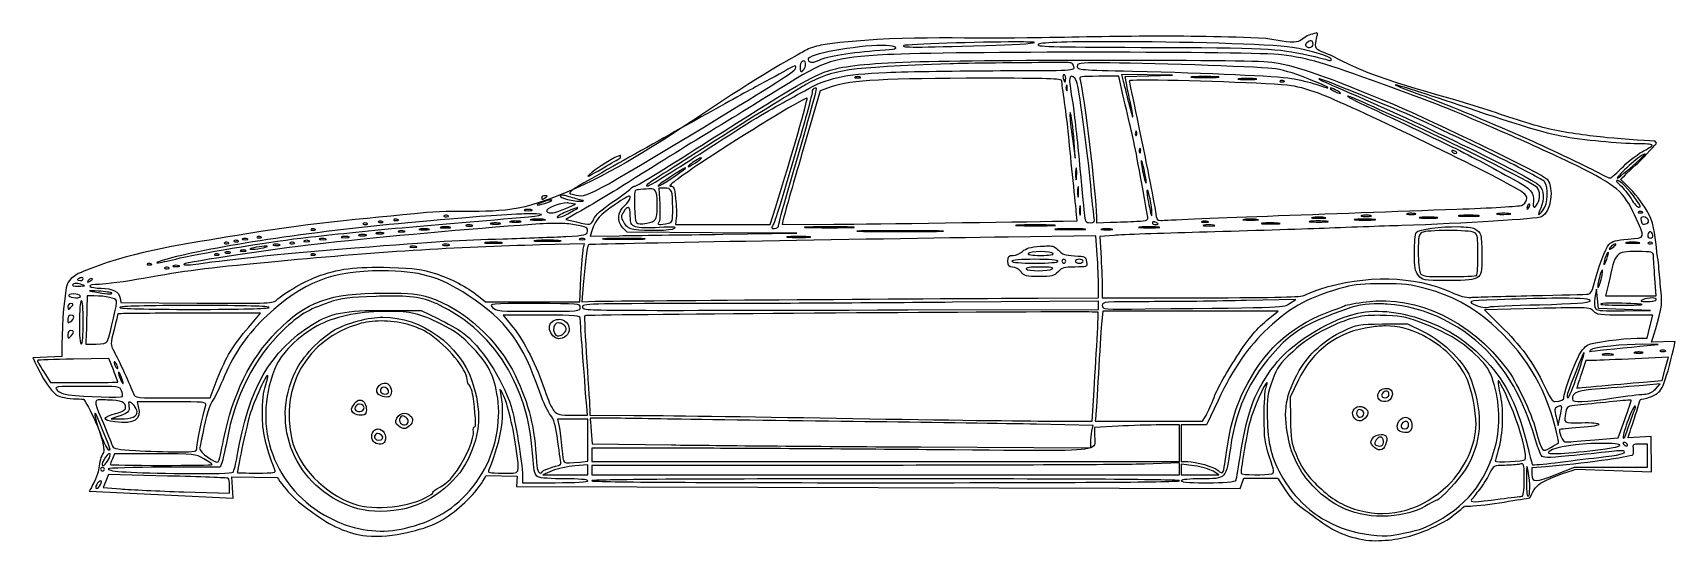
# Model space of a CAD drawing. Extents: x 63 to 304, y 74 to 149.
import ezdxf

# ---------------------------------------------------------------- set-up
doc = ezdxf.new("R2010")
doc.units = 0
doc.layers.add('Layer_1', color=7, linetype='CONTINUOUS')

msp = doc.modelspace()

# ---------------------------------------------------------------- linework, layer by layer
at = {"layer": 'Layer_1', "color": 7}
for points in [[(187.526176, 146.868251), (187.526176, 146.868251)], [(207.071719, 147.378675), (207.071719, 147.378675)], [(221.328352, 147.41671), (221.328352, 147.41671)], [(250.42425, 147.541286), (250.42425, 147.541286)], [(176.051529, 144.596142), (176.051529, 144.596142)], [(219.021516, 145.866692), (219.021516, 145.866692)], [(174.784283, 143.867436), (174.784283, 143.867436)], [(183.96257, 142.301433), (183.96257, 142.301433)], [(202.37757, 142.055592), (202.37757, 142.055592)], [(212.272987, 144.352505), (212.272987, 144.352505)], [(214.186806, 142.621137), (214.186806, 142.621137)], [(215.357586, 142.343326), (215.357586, 142.343326)], [(222.878367, 139.446687), (222.219113, 142.339465), (219.299327, 142.339465), (219.299327, 142.339465)], [(219.734237, 144.31447), (219.734237, 144.31447)], [(222.615991, 142.621137), (222.813324, 141.845026)], [(223.349106, 141.271762), (223.168859, 142.321276), (226.637658, 142.41002), (230.105904, 142.498768), (226.360947, 142.559951), (222.615991, 142.621137), (222.615991, 142.621137)], [(234.788475, 142.306944), (234.788475, 142.306394)], [(234.788475, 142.306944), (234.788475, 142.306944)], [(241.002326, 142.024722), (241.002326, 142.025826), (241.002326, 142.025826)], [(251.534396, 141.988341), (251.534396, 141.988341)], [(180.251238, 140.856147), (178.473568, 140.222248), (175.853643, 131.191137)], [(177.731631, 140.624635), (177.731631, 140.624635)], [(214.593051, 141.078838), (214.593051, 141.078838)], [(225.675785, 141.770612), (225.675785, 141.770612)], [(246.07461, 141.739192), (246.07461, 141.739192)], [(253.248126, 140.624635), (253.248126, 140.624635)], [(262.761549, 141.084349), (262.761549, 141.084349)], [(176.504628, 139.125329), (176.504628, 139.124779)], [(176.504628, 139.125329), (176.504628, 139.125329)], [(255.814031, 139.429601), (255.814031, 139.429048)], [(255.814031, 139.429601), (255.814031, 139.429601)], [(215.10954, 137.017482), (215.10954, 137.017482)], [(215.433103, 133.167243), (215.827773, 130.34502), (215.673435, 132.743909)], [(224.781714, 134.339128), (224.781714, 134.339128)], [(149.163247, 130.744653), (149.163247, 130.744653)], [(161.065639, 130.414475), (161.065639, 130.414475)], [(225.346158, 131.799128), (225.346158, 131.799128)], [(225.520893, 130.016497), (225.520893, 130.016497)], [(271.051277, 131.48714), (271.051277, 131.48714)], [(299.35617, 130.992148), (299.35617, 130.992148)], [(158.758252, 128.943282), (158.758252, 128.943282)], [(215.989831, 128.917924), (215.989831, 128.917924)], [(153.739435, 125.853169), (153.739435, 125.853169)], [(154.814306, 125.971129), (154.96203, 123.595941)], [(155.670343, 125.971129), (154.814306, 125.971129), (154.814306, 125.971129)], [(216.266541, 126.187204), (216.266541, 126.187204)], [(226.384098, 125.721427), (226.384098, 125.721427)], [(295.222066, 127.099465), (295.222066, 127.099465)], [(135.70257, 122.831407), (135.70257, 122.831407)], [(138.172015, 124.837279), (138.172015, 124.837279)], [(139.089237, 124.234249), (139.089237, 124.234249)], [(140.651932, 124.917757), (140.651932, 124.917757)], [(141.205904, 122.97803), (142.617015, 123.619645), (141.629237, 123.769023)], [(141.418671, 123.786111), (141.418671, 123.786111)], [(142.957665, 123.100399), (142.957665, 123.100399)], [(150.345052, 123.108668), (150.345052, 123.108668)], [(150.551757, 124.76562), (150.551757, 124.76562)], [(157.381315, 121.604951), (157.265008, 120.608354), (164.213077, 120.608354), (171.161145, 120.608354), (171.930091, 123.077798)], [(216.554275, 123.379866), (216.554275, 123.379866)], [(282.349544, 123.620746), (282.349544, 123.620746)], [(111.736832, 120.852544), (111.736832, 120.852544)], [(113.99461, 121.134766), (113.99461, 121.134766)], [(116.252388, 121.418092), (116.252388, 121.418092)], [(123.590165, 121.981433), (123.590165, 121.981433)], [(126.987305, 120.569771), (126.987305, 120.569771)], [(130.904793, 120.855298), (130.904793, 120.855298)], [(133.762843, 121.138074), (133.762843, 121.138074)], [(136.015659, 122.189241), (136.015659, 122.189241)], [(137.113681, 121.42195), (137.113681, 121.42195)], [(140.040083, 120.794115), (140.040083, 120.794115)], [(142.050916, 121.854102), (141.20425, 121.375645), (142.756472, 121.004128)], [(173.05953, 121.383915), (172.885348, 120.607803), (180.47007, 120.662924)], [(209.949062, 120.572526), (209.949062, 120.571975)], [(209.949062, 120.572526), (209.949062, 120.572526)], [(214.076562, 121.132009), (216.109445, 121.172248), (215.984319, 122.512803)], [(218.947653, 121.807798), (218.958126, 120.890576), (221.004237, 120.944596)], [(227.401642, 121.03224), (227.401642, 121.03224)], [(234.796194, 121.134766), (234.796194, 121.134766)], [(235.362843, 120.572526), (235.362843, 120.572526)], [(241.535904, 121.42195), (241.535904, 121.42195)], [(244.388992, 120.858056), (244.388992, 120.859159), (244.388992, 120.859159)], [(251.444548, 121.140828), (251.444548, 121.141932), (251.444548, 121.141932)], [(251.447856, 121.703068), (251.447856, 121.703068)], [(258.216228, 121.42195), (258.216228, 121.42305), (258.216228, 121.42305)], [(258.469237, 121.984187), (258.469237, 121.984187)], [(264.99728, 122.266963), (264.99728, 122.266963)], [(267.531215, 121.703068), (267.531215, 121.704172), (267.531215, 121.704172)], [(271.929363, 120.309596), (271.929363, 120.309596)], [(273.456228, 121.986944), (273.456228, 121.988048), (273.456228, 121.988048)], [(278.541189, 122.269717), (278.541189, 122.269717)], [(298.567952, 122.548632), (298.567952, 122.548632)], [(299.105387, 121.735039), (299.105387, 121.735039)], [(91.416832, 118.030322), (91.416832, 118.030322)], [(92.827943, 118.312544), (92.827943, 118.312544)], [(94.215904, 118.592562), (94.215904, 118.592562)], [(96.21461, 118.876438), (96.21461, 118.876438)], [(101.012388, 118.030322), (101.012388, 118.030322)], [(103.247015, 118.309786), (103.247015, 118.309786)], [(104.116832, 120.004774), (104.116832, 120.004774)], [(105.538416, 118.592562), (105.538416, 118.592562)], [(108.891459, 118.876438), (108.891459, 118.876438)], [(111.431459, 119.15921), (111.431459, 119.15921)], [(113.971459, 119.441433), (113.971459, 119.441433)], [(117.109528, 119.721451), (117.109528, 119.721451)], [(120.46257, 120.007531), (120.46257, 120.007531)], [(123.567015, 120.290303), (123.567015, 120.290303)], [(130.62257, 118.033629), (130.62257, 118.033629)], [(138.524793, 118.315298), (138.524793, 118.315298)], [(143.604793, 118.592562), (143.604793, 118.592562)], [(145.077087, 119.832796), (144.762894, 118.915574), (149.052452, 118.981168)], [(164.207015, 119.197796), (175.07257, 119.34938), (162.633296, 119.414424), (150.194018, 119.480018), (149.580518, 120.133207)], [(149.792185, 118.595316), (149.792185, 118.595869), (149.792185, 118.595869)], [(175.241794, 118.880296), (175.241794, 118.881397), (175.241794, 118.881397)], [(179.74908, 120.287549), (179.74908, 120.287549)], [(190.171459, 119.721451), (190.171459, 119.721451)], [(218.870482, 118.944786), (206.002912, 118.772809)], [(215.031819, 120.007531), (215.031819, 120.006981)], [(215.031819, 120.007531), (215.031819, 120.007531)], [(219.054036, 116.176034), (218.870482, 118.944786), (218.870482, 118.944786)], [(221.525685, 119.030777), (219.437683, 118.858799), (219.619031, 115.711908)], [(220.405065, 120.007531), (220.405065, 120.007531)], [(226.607339, 120.293061), (226.607339, 120.294161), (226.607339, 120.294161)], [(270.463681, 119.757279), (270.463681, 119.757279)], [(297.450069, 118.033629), (297.450069, 118.033629)], [(299.979063, 118.030322), (299.979063, 118.030322)], [(300.094266, 119.547816), (300.094266, 119.547816)], [(90.005721, 116.336988), (90.005721, 116.336988)], [(91.675904, 116.617006), (91.675904, 116.617006)], [(93.933681, 116.899228), (93.933681, 116.899228)], [(97.038126, 117.433907), (97.038126, 117.433907)], [(98.765083, 117.746445), (98.765083, 117.746445)], [(104.116832, 116.336988), (104.116832, 116.336988)], [(118.802861, 117.464223), (118.802861, 117.464223)], [(123.600639, 117.746445), (123.600639, 117.746445)], [(143.950405, 117.769596), (137.497879, 117.622423)], [(143.773463, 117.0001), (143.950405, 117.769596), (143.950405, 117.769596)], [(209.927015, 115.525049), (209.927015, 115.525049)], [(210.773681, 116.653938), (210.773681, 116.653938)], [(211.840834, 117.492335), (211.840834, 117.492335)], [(214.160348, 115.525049), (214.160348, 115.525049)], [(216.418126, 115.525049), (216.418126, 115.525049)], [(293.893646, 116.575664), (293.893646, 116.575664)], [(294.964087, 117.782827), (294.964087, 117.782827)], [(298.141288, 116.653938), (298.141288, 116.653938)], [(80.127943, 114.925877), (80.127943, 114.925877)], [(82.667943, 114.361433), (82.667943, 114.361433)], [(84.089528, 114.642001), (84.089528, 114.642001)], [(114.225019, 113.831162), (114.225019, 113.831162)], [(210.686588, 114.391749), (210.686588, 114.391749)], [(293.05745, 113.987158), (293.05745, 113.987158)], [(69.404049, 111.982387), (69.404049, 111.982387)], [(70.250165, 112.845592), (70.250165, 112.845592)], [(71.422048, 110.921849), (71.422048, 110.921849)], [(71.725217, 112.698416), (71.725217, 112.698416)], [(128.405582, 110.129203), (129.433599, 109.31616), (136.337017, 109.31616), (143.240438, 109.31616), (143.418481, 112.773382)], [(143.756377, 111.785051), (143.757478, 111.785051), (143.57668, 109.315607), (145.496562, 109.371831)], [(210.422004, 109.839262), (219.241449, 109.880051), (219.238694, 111.64394)], [(219.802035, 111.219506), (219.804793, 109.87454), (234.279705, 109.888871)], [(260.868126, 111.952621), (260.868126, 111.952621)], [(270.810947, 110.741602), (270.809844, 110.741602)], [(292.190379, 111.150051), (291.972644, 109.918637)], [(296.251189, 107.962924), (300.097003, 108.020802), (296.287003, 108.174591), (292.477003, 108.327829), (292.333691, 109.73894), (292.190379, 111.150051), (292.190379, 111.150051)], [(293.941031, 111.926716), (293.540304, 110.162827), (297.241733, 110.162827), (300.94367, 110.162827), (300.758476, 112.773382)], [(68.709517, 109.033385), (68.709517, 109.033385)], [(69.064502, 110.445049), (69.064502, 110.445049)], [(70.260086, 109.463333), (70.260086, 109.463333)], [(71.073681, 110.162274), (71.073681, 110.161723), (71.041711, 108.256723)], [(72.132015, 110.158966), (71.073681, 110.162274), (71.073681, 110.162274)], [(75.922722, 109.807292), (76.01257, 109.175049), (87.193419, 109.101186)], [(86.894661, 108.751162), (86.894661, 108.751162)], [(115.277287, 110.131407), (115.277287, 110.131407)], [(136.646801, 109.033385), (136.646801, 109.033385)], [(191.370904, 108.117266), (219.240348, 108.188925), (219.240348, 108.799118), (219.240348, 109.408213), (219.240348, 109.408213)], [(219.240348, 109.408213), (197.862015, 109.22135)], [(248.168126, 109.650195), (240.855153, 109.483176)], [(247.252004, 109.064805), (248.168126, 109.650195), (248.168126, 109.650195)], [(259.64112, 108.99921), (259.64112, 108.99921)], [(283.487238, 108.316806), (275.818185, 108.113408), (278.669623, 105.258112)], [(287.117011, 109.823277), (287.117011, 109.823277)], [(289.260686, 108.434766), (289.260686, 108.435869), (289.260686, 108.435869)], [(294.175304, 109.112209), (294.175304, 109.112209)], [(300.334578, 109.855247), (300.334578, 109.855247)], [(68.674793, 107.339501), (68.674793, 107.339501)], [(94.761606, 105.60207), (96.50014, 107.621723), (86.044687, 107.621723), (86.044687, 107.621723)], [(114.147295, 106.485669), (114.147295, 106.485669)], [(114.413532, 107.057279), (114.413532, 107.057279)], [(114.818126, 108.045607), (120.039237, 108.045607), (122.48167, 106.835139)], [(115.220513, 107.89733), (115.220513, 107.89733)], [(132.035886, 107.339501), (133.467393, 105.575612)], [(137.679227, 107.339501), (132.035886, 107.339501), (132.035886, 107.339501)], [(140.207102, 106.2051), (140.207102, 106.2051)], [(140.334432, 106.73151), (140.334432, 106.73151)], [(215.904391, 107.811893), (215.904391, 107.812443), (215.904391, 107.812443)], [(219.862117, 107.904496), (219.696202, 105.999496)], [(244.154175, 106.784426), (245.560878, 107.904496), (232.711498, 107.904496), (219.862117, 107.904496), (219.862117, 107.904496)], [(260.195091, 107.315797), (260.195091, 107.315797)], [(260.868126, 106.044146), (264.537015, 106.069501), (264.537015, 106.069501)], [(264.537015, 106.069501), (266.794793, 104.951085)], [(298.15729, 103.953385), (299.604215, 103.953385), (300.030879, 105.646718), (300.457514, 107.340051), (296.396703, 107.340051)], [(68.674793, 105.081723), (68.674793, 105.081723)], [(70.958475, 104.728945), (70.907766, 103.106168), (72.410379, 103.106168)], [(261.274371, 105.758063), (261.274371, 105.758063)], [(290.389575, 101.824041), (290.389011, 101.824041), (290.389011, 101.824041)], [(293.782846, 101.663086), (293.782846, 101.663086)], [(302.733467, 101.184632), (297.887203, 100.949812)], [(298.299502, 101.943655), (298.299502, 101.943655)], [(298.544781, 102.777644), (301.225892, 103.028447), (298.968115, 103.065378), (298.968115, 103.065378)], [(300.111905, 97.621577), (301.820676, 97.777019), (302.277057, 99.480826), (302.733467, 101.184632), (302.733467, 101.184632)], [(301.931448, 102.22312), (301.931448, 102.22312)], [(64.715963, 99.044812), (65.728545, 97.461723), (70.659168, 97.461723)], [(74.28506, 100.989501), (69.081037, 100.88973)], [(74.937148, 99.306641), (74.28506, 100.989501), (74.28506, 100.989501)], [(75.080464, 100.510494), (75.080464, 100.510494)], [(75.686251, 99.042608), (75.686251, 99.042608)], [(291.843669, 100.711687), (290.645889, 100.707279), (289.957973, 98.661168)], [(71.038954, 96.897279), (71.038954, 96.897279)], [(83.599497, 95.203945), (89.084088, 95.203945), (90.155652, 97.955612)], [(97.505556, 98.480921), (97.505556, 98.480921)], [(114.455975, 96.789241), (114.455975, 96.789241)], [(114.616379, 97.370221), (114.616379, 97.370221)], [(131.576171, 96.456307), (131.576171, 96.456307)], [(243.909435, 97.461723), (243.909435, 97.461723)], [(248.483972, 97.743945), (247.321459, 95.345057), (247.364453, 92.099501)], [(261.459029, 96.615057), (261.459029, 96.615057)], [(277.823506, 97.706464), (277.823506, 97.706464)], [(301.508115, 97.253364), (299.532559, 97.074218)], [(300.824064, 96.510877), (301.508115, 97.253364), (301.508115, 97.253364)], [(73.052545, 94.936605), (73.052545, 94.936605)], [(77.22855, 94.639501), (77.228, 94.639501), (77.228, 94.639501)], [(83.50524, 94.639501), (78.400436, 94.639501), (78.577925, 93.933945)], [(110.944186, 94.30767), (110.944186, 94.30767)], [(111.078681, 94.900777), (111.078681, 94.900777)], [(142.201397, 92.663945), (144.368777, 92.663945), (144.264597, 94.004501)], [(211.239458, 91.824444), (218.338558, 91.817829), (218.509988, 94.851718)], [(236.759623, 94.851718), (235.059674, 91.253385), (233.218064, 91.253385), (231.375904, 91.253385), (231.375904, 88.572274), (231.375904, 85.891162), (232.312419, 85.891162)], [(257.576819, 93.962608), (257.576819, 93.962608)], [(261.34713, 96.196685), (261.34713, 96.196685)], [(286.894309, 94.068441), (286.893209, 94.068441), (286.893209, 94.068441)], [(297.183849, 94.886996), (297.183849, 94.886996)], [(297.896009, 94.029856), (297.896009, 94.029856)], [(72.260448, 92.962153), (72.260448, 92.962153)], [(75.589237, 92.482045), (74.601459, 92.159033), (76.01257, 92.138086)], [(117.309617, 92.565278), (117.309617, 92.565278)], [(117.638694, 92.953884), (117.638694, 92.954437), (117.638694, 92.954437)], [(139.995986, 92.099501), (140.22088, 91.041168)], [(143.252015, 85.815095), (144.451459, 85.923133), (144.451459, 89.011592), (144.451459, 92.099501), (142.223447, 92.099501), (139.995986, 92.099501), (139.995986, 92.099501)], [(144.733681, 93.300049), (144.733681, 92.665049), (151.154237, 92.657881)], [(145.881863, 92.257701), (145.881863, 92.258251), (145.881863, 92.258251)], [(180.857022, 92.241162), (180.858126, 92.241162)], [(218.853946, 92.59394), (218.773468, 91.817829), (226.620569, 91.817829), (234.467117, 91.817829), (234.900924, 92.479841)], [(257.464921, 93.510612), (257.464921, 93.510612)], [(264.193056, 91.773732), (264.193056, 91.773182)], [(264.193056, 91.773732), (264.193056, 91.773732)], [(264.200222, 92.381723), (264.200222, 92.381723)], [(286.275283, 92.418655), (286.579575, 91.185036), (286.894309, 92.559216)], [(291.957771, 89.077186), (295.389621, 89.350592), (296.366929, 92.065877)], [(113.609309, 90.015908), (113.609309, 90.015908)], [(113.705772, 90.664136), (113.705772, 90.664136)], [(144.918337, 90.350494), (145.091421, 88.495656), (156.695052, 88.328637)], [(158.774237, 87.837505), (145.015904, 87.866168), (145.015904, 86.87839), (145.015904, 85.890612), (188.054793, 85.890612), (231.093681, 85.890612), (231.093681, 88.571723), (231.093681, 91.252834), (228.315556, 91.252834)], [(218.279029, 90.327343), (218.446598, 91.165743), (210.16514, 91.350399)], [(222.106668, 91.06873), (218.675904, 90.884072), (218.675904, 89.570525)], [(260.53078, 89.479576), (260.53078, 89.479576)], [(260.642678, 89.845581), (260.642678, 89.845581)], [(74.377665, 87.050368), (74.377665, 87.050368)], [(75.115191, 87.019501), (74.787768, 86.300715)], [(81.017053, 87.019501), (75.115191, 87.019501), (75.115191, 87.019501)], [(193.205348, 88.019956), (218.036492, 87.879395)], [(218.111459, 87.906407), (218.111459, 88.684172)], [(286.507354, 84.066641), (289.003807, 85.043945), (294.339021, 85.043945), (299.67367, 85.043945), (299.67367, 86.737279), (299.67367, 88.430612), (298.539278, 88.430612), (298.539278, 88.430612)], [(292.59167, 88.554084), (292.59167, 88.554084)], [(296.253391, 88.712834), (296.253391, 88.712834)], [(73.331459, 85.043945), (73.331459, 85.043945)], [(90.813252, 85.679496), (90.559142, 85.044496), (82.368632, 85.044496)], [(139.230348, 84.52911), (137.819237, 83.946476), (141.135348, 83.931592), (144.451459, 83.915057), (144.451459, 84.658647), (144.451459, 85.402235), (144.451459, 85.402785), (144.451459, 85.402785)], [(144.451459, 85.402785), (142.546459, 85.257266)], [(182.929592, 85.326168), (145.015904, 85.326168), (145.015904, 84.620612), (145.015904, 83.915057), (188.054793, 83.915057), (231.093681, 83.915057), (231.093681, 84.806371), (231.093681, 85.697688), (231.093681, 85.697688)], [(231.093681, 85.697688), (225.968481, 85.511926)], [(231.375904, 85.511926), (231.375904, 84.713768), (231.375904, 83.915057), (234.12757, 83.920018), (236.879237, 83.92498), (236.03257, 84.46517)], [(233.280904, 85.25892), (231.375904, 85.511926), (231.375904, 85.511926)], [(281.266397, 85.561535), (281.266397, 85.561535)], [(282.028728, 85.161353), (282.028728, 85.161353)], [(284.786448, 85.128832), (282.740337, 84.962917), (282.740337, 84.015378)], [(73.06908, 83.06839), (73.06908, 83.06839)], [(74.201827, 83.969077), (73.814875, 83.024843), (73.42792, 82.080612), (75.99052, 81.87115)], [(82.868033, 83.76623), (74.201827, 83.969077), (74.201827, 83.969077)], [(85.255348, 81.447816), (91.958676, 81.233945), (91.958126, 82.275743)], [(134.8548, 83.845051), (134.852596, 83.845051), (134.855904, 82.786718), (139.653681, 82.786718)], [(188.054793, 83.350612), (188.054793, 83.350612)]]:
    msp.add_lwpolyline(points, dxfattribs=at)
at = {"layer": 'Layer_1', "color": 1}
for points in [[(251.246662, 148.690018), (251.246662, 148.690018)], [(301.003755, 132.543819), (300.802023, 132.845885)], [(303.725111, 103.464457), (300.248049, 103.364136)], [(67.364003, 101.297631), (63.13067, 101.095885)], [(289.211071, 84.767235), (300.248049, 84.364298), (300.197333, 89.55509), (296.821137, 89.353346)], [(71.396143, 81.542076), (92.461935, 80.533902), (92.260191, 83.658742), (98.91281, 83.557868)], [(129.553764, 83.860486), (134.089713, 83.759614), (133.988841, 82.247631), (240.023921, 81.945013), (240.52773, 83.456996), (245.516781, 83.456996)]]:
    msp.add_lwpolyline(points, dxfattribs=at)
at = {"layer": 'Layer_1', "color": 7}
for points in [[(187.526176, 146.868251), (183.815403, 146.84604), (176.433214, 145.595152), (176.70086, 144.79127)], [(189.36944, 146.666507), (189.043315, 146.812896), (188.382506, 146.873331), (187.526176, 146.868251)], [(190.742519, 146.840139), (190.258621, 146.556506), (192.404162, 146.560522), (202.810824, 146.862186)], [(207.071719, 147.378675), (201.856235, 147.370717), (191.13662, 147.071025), (190.742519, 146.840139)], [(202.810824, 146.862186), (206.580336, 146.971465), (209.755325, 147.157814), (209.866379, 147.27615)], [(209.866379, 147.27615), (209.937307, 147.35187), (208.810216, 147.381498), (207.071719, 147.378675)], [(210.475474, 147.04409), (209.974135, 146.692949), (211.898738, 146.634162), (225.506562, 146.585478)], [(221.328352, 147.41671), (215.45721, 147.422242), (210.855839, 147.310536), (210.475474, 147.04409)], [(247.603681, 146.580517), (244.426088, 147.072148), (231.113587, 147.407397), (221.328352, 147.41671)], [(249.966189, 147.399072), (249.666921, 147.23891), (249.496927, 146.987572), (249.588056, 146.840139)], [(249.588056, 146.840139), (249.964259, 146.231442), (250.913917, 146.638635), (250.660171, 147.299853)], [(250.42425, 147.541286), (250.315865, 147.556777), (250.170419, 147.508376), (249.966189, 147.399072)], [(250.660171, 147.299853), (250.603924, 147.44644), (250.532634, 147.525764), (250.42425, 147.541286)], [(188.335361, 145.518876), (180.212751, 145.058938), (179.400174, 144.802695), (172.616907, 140.562899)], [(176.051529, 144.596142), (175.891452, 144.596142), (175.689821, 144.41309), (175.603941, 144.189344)], [(175.989793, 143.22527), (176.415638, 143.65405), (176.45807, 144.596142), (176.051529, 144.596142)], [(176.70086, 144.79127), (176.869149, 144.28598), (177.518147, 144.278089), (178.420101, 144.770877)], [(178.420101, 144.770877), (179.345734, 145.276591), (183.098519, 145.872876), (187.208126, 146.167657)], [(179.163139, 142.976672), (183.057156, 144.392129), (189.724052, 144.686306), (218.392028, 144.708037)], [(187.208126, 146.167657), (189.515462, 146.33318), (189.909557, 146.424078), (189.36944, 146.666507)], [(219.021516, 145.866692), (206.075215, 145.870869), (192.518868, 145.755773), (188.335361, 145.518876)], [(218.392028, 144.708037), (236.24391, 144.721556), (243.390002, 144.634651), (244.983203, 144.383925)], [(246.048152, 145.500134), (244.304159, 145.738922), (231.967817, 145.862459), (219.021516, 145.866692)], [(225.506562, 146.585478), (244.262853, 146.518394), (245.187952, 146.475454), (249.963435, 145.44777)], [(244.983203, 144.383925), (248.329625, 143.857211), (252.505246, 142.385659), (262.559805, 138.189918)], [(261.007583, 141.133408), (252.019567, 144.401033), (250.202801, 144.931202), (246.048152, 145.500134)], [(253.389237, 144.810563), (253.389237, 145.207424), (250.227727, 146.174512), (247.603681, 146.580517)], [(249.963435, 145.44777), (251.304188, 145.159226), (252.623709, 144.83596), (252.895348, 144.729534)], [(252.895348, 144.729534), (253.166987, 144.62308), (253.389237, 144.659687), (253.389237, 144.810563)], [(159.550348, 133.777438), (170.430156, 140.315765), (174.816386, 143.094488), (174.881297, 143.489853)], [(162.417768, 133.060859), (173.430982, 140.082858), (176.973941, 142.180918), (179.163139, 142.976672)], [(173.752408, 143.369686), (173.081509, 142.999159), (170.94507, 141.834406), (169.004793, 140.781181)], [(174.784283, 143.867436), (174.636235, 143.851716), (174.332347, 143.689955), (173.752408, 143.369686)], [(174.881297, 143.489853), (174.924533, 143.75311), (174.932328, 143.88324), (174.784283, 143.867436)], [(175.603941, 144.189344), (175.517979, 143.965598), (175.490826, 143.57715), (175.542755, 143.326142)], [(175.542755, 143.326142), (175.618588, 142.959705), (175.706526, 142.940056), (175.989793, 143.22527)], [(176.201459, 140.234375), (179.647505, 142.148971), (181.783363, 142.624086), (188.195904, 142.902809)], [(197.509237, 144.161785), (182.191005, 143.599147), (180.474978, 143.353247), (176.376745, 141.137266)], [(202.37757, 142.055592), (188.377655, 142.054378), (182.756496, 141.749691), (180.251238, 140.856147)], [(183.609793, 142.242451), (183.415765, 142.164163), (183.574515, 142.100239), (183.96257, 142.100239)], [(183.96257, 142.301433), (183.83469, 142.301433), (183.706806, 142.281623), (183.609793, 142.242451)], [(184.315348, 142.242451), (184.218334, 142.28168), (184.090454, 142.301433), (183.96257, 142.301433)], [(183.96257, 142.100239), (184.350626, 142.100239), (184.509376, 142.164163), (184.315348, 142.242451)], [(188.195904, 142.902809), (191.377959, 143.041126), (198.890785, 143.16168), (204.891112, 143.170147)], [(212.272987, 144.352505), (207.860265, 144.343333), (199.945585, 144.251278), (197.509237, 144.161785)], [(213.878126, 141.683521), (213.878126, 141.987418), (211.732599, 142.055592), (202.37757, 142.055592)], [(204.891112, 143.170147), (215.658259, 143.185358), (215.798721, 143.192975), (215.653038, 143.750026)], [(215.185608, 144.331008), (214.825515, 144.349635), (213.743895, 144.35561), (212.272987, 144.352505)], [(214.186806, 142.621137), (214.046119, 142.621137), (213.997574, 142.367137), (214.078769, 142.056692)], [(214.078769, 142.056692), (214.159936, 141.746248), (214.27504, 141.492248), (214.33453, 141.492248)], [(214.44257, 142.056692), (214.44257, 142.367137), (214.327494, 142.621137), (214.186806, 142.621137)], [(214.33453, 141.492248), (214.394051, 141.492248), (214.44257, 141.746248), (214.44257, 142.056692)], [(215.357586, 142.343326), (215.160205, 142.361642), (215.008115, 142.162314), (215.008115, 141.704465)], [(215.653038, 143.750026), (215.571871, 144.06047), (215.361517, 144.321974), (215.185608, 144.331008)], [(216.114957, 141.281132), (215.939666, 141.936508), (215.61136, 142.319901), (215.357586, 142.343326)], [(219.734237, 144.31447), (216.428004, 144.31416), (216.135904, 144.271996), (216.135904, 143.794673)], [(216.135904, 143.794673), (216.135904, 143.306513), (216.625108, 143.263901), (224.249793, 143.090221)], [(219.299327, 142.339465), (216.55596, 142.339465), (216.390496, 142.306995), (216.550968, 141.801479)], [(244.64586, 143.493711), (242.267997, 143.755303), (225.279875, 144.31447), (219.734237, 144.31447)], [(224.249793, 143.090221), (235.633706, 142.830915), (245.134192, 142.398523), (247.497295, 142.031888)], [(233.128769, 142.263951), (232.242334, 142.208127), (233.041015, 142.163076), (234.903681, 142.163076)], [(234.788475, 142.306394), (234.174642, 142.306338), (233.571999, 142.291891), (233.128769, 142.263951)], [(236.515436, 142.264501), (236.027332, 142.292554), (235.402309, 142.307001), (234.788475, 142.306944)], [(234.903681, 142.163076), (236.766348, 142.16364), (237.49167, 142.209242), (236.515436, 142.264501)], [(239.905407, 141.980075), (239.327416, 141.919425), (239.870793, 141.872034), (241.11257, 141.872034)], [(241.002326, 142.025826), (240.593104, 142.025374), (240.194389, 142.010414), (239.905407, 141.980075)], [(242.163185, 141.982279), (241.831277, 142.011715), (241.411548, 142.024722), (241.002326, 142.024722)], [(241.11257, 141.872034), (242.354348, 141.873079), (242.826972, 141.922673), (242.163185, 141.982279)], [(249.72586, 142.068819), (247.751574, 142.864178), (246.062644, 143.33784), (244.64586, 143.493711)], [(247.497295, 142.031888), (248.6029, 141.860353), (250.210198, 141.478007), (251.06917, 141.182464)], [(252.77463, 140.645581), (253.149139, 140.645581), (252.457122, 140.96852), (249.72586, 142.068819)], [(251.534396, 141.988341), (251.4775, 141.931473), (252.601992, 141.391497), (254.033056, 140.787796)], [(256.111688, 140.261937), (253.650964, 141.268539), (251.591264, 142.045237), (251.534396, 141.988341)], [(169.004793, 140.781181), (165.257643, 138.747177), (155.037852, 133.048755), (146.461739, 128.211268)], [(176.376745, 141.137266), (174.675707, 140.217476), (155.711714, 128.276907), (153.349175, 126.638099)], [(172.616907, 140.562899), (170.551689, 139.272071), (165.687028, 136.277984), (161.806472, 133.90918)], [(173.097015, 138.519545), (173.873126, 138.945221), (175.270126, 139.716949), (176.201459, 140.234375)], [(173.68461, 125.358176), (176.68181, 135.606851), (178.031659, 140.462382), (177.915186, 140.578884)], [(177.309402, 140.115864), (177.380578, 140.000689), (176.506093, 136.739558), (175.366366, 132.868485)], [(177.731631, 140.624635), (177.497678, 140.585691), (177.198816, 140.294776), (177.309402, 140.115864)], [(177.826991, 140.624635), (177.797626, 140.630406), (177.765055, 140.6302), (177.731631, 140.624635)], [(177.915186, 140.578884), (177.890808, 140.603183), (177.860553, 140.618144), (177.826991, 140.624635)], [(214.279409, 138.508521), (214.05857, 140.049257), (213.878126, 141.478007), (213.878126, 141.683521)], [(214.53793, 140.997809), (214.459642, 140.803781), (214.459642, 140.486281), (214.53793, 140.292253)], [(214.593051, 141.078838), (214.576036, 141.072488), (214.557488, 141.046294), (214.53793, 140.997809)], [(214.53793, 140.292253), (214.616219, 140.098225), (214.680142, 140.256975), (214.680142, 140.645031)], [(214.680142, 140.645031), (214.680142, 140.936058), (214.6441, 141.097746), (214.593051, 141.078838)], [(215.008115, 141.704465), (215.008623, 141.355215), (215.192655, 139.989965), (215.417671, 138.670576)], [(218.104294, 126.393909), (217.717113, 130.779332), (216.512213, 139.795881), (216.114957, 141.281132)], [(216.550968, 141.801479), (217.096757, 140.081842), (218.913024, 124.929176), (218.947653, 121.807798)], [(222.813324, 141.845026), (222.921669, 141.418165), (223.29134, 139.925915), (223.634636, 138.528915)], [(223.924574, 138.44072), (223.706896, 139.420483), (223.448025, 140.694504), (223.349106, 141.271762)], [(225.675785, 141.770612), (224.479358, 141.764319), (223.755904, 141.731722), (223.755904, 141.664779)], [(223.755904, 141.664779), (223.755904, 141.604835), (224.268112, 139.096585), (224.894162, 136.09089)], [(247.520448, 140.959223), (244.928494, 141.326281), (230.860303, 141.797988), (225.675785, 141.770612)], [(245.845855, 141.662575), (245.752072, 141.568792), (245.918781, 141.502162), (246.216271, 141.514298)], [(246.07461, 141.739192), (245.976566, 141.735128), (245.892746, 141.709452), (245.845855, 141.662575)], [(246.386598, 141.684072), (246.28473, 141.724824), (246.172654, 141.743143), (246.07461, 141.739192)], [(246.216271, 141.514298), (246.54506, 141.527845), (246.611727, 141.593986), (246.386598, 141.684072)], [(252.02112, 139.649534), (250.5703, 140.224873), (248.545113, 140.814105), (247.520448, 140.959223)], [(251.06917, 141.182464), (251.92817, 140.886924), (252.695439, 140.645581), (252.77463, 140.645581)], [(280.952755, 125.612286), (277.86468, 127.579742), (257.316286, 137.549632), (252.02112, 139.649534)], [(253.248126, 140.624635), (253.092904, 140.624635), (253.283404, 140.443524), (253.671459, 140.221698)], [(254.235904, 140.221698), (253.847848, 140.443524), (253.403348, 140.624635), (253.248126, 140.624635)], [(253.671459, 140.221698), (254.059515, 139.999871), (254.504015, 139.818207), (254.659237, 139.818207)], [(254.033056, 140.787796), (264.786144, 136.251582), (282.705765, 127.56376), (283.79867, 126.356981)], [(254.659237, 139.818207), (254.814459, 139.818207), (254.623959, 139.999871), (254.235904, 140.221698)], [(277.487267, 130.657009), (265.933484, 136.268236), (266.537567, 135.996995), (256.111688, 140.261937)], [(273.28425, 136.415005), (271.175457, 137.366941), (267.811478, 138.659843), (261.007583, 141.133408)], [(262.761549, 141.084349), (262.617463, 141.073907), (263.777543, 140.614909), (266.43595, 139.651741)], [(273.451269, 137.653585), (266.864236, 139.873066), (263.001692, 141.101847), (262.761549, 141.084349)], [(266.43595, 139.651741), (269.401315, 138.57735), (275.849441, 135.913787), (281.75257, 133.324342)], [(160.820348, 130.944192), (167.763043, 135.434715), (170.084575, 136.867218), (173.097015, 138.519545)], [(176.504628, 139.124779), (175.785605, 138.985784), (167.157518, 133.743159), (161.667015, 130.096425)], [(171.930091, 123.077798), (174.322235, 130.756811), (176.690217, 138.981605), (176.549275, 139.122575)], [(176.549275, 139.122575), (176.542914, 139.12963), (176.527827, 139.129845), (176.504628, 139.125329)], [(214.848815, 133.872248), (214.756528, 134.881192), (214.500276, 136.967757), (214.279409, 138.508521)], [(215.417671, 138.670576), (215.642715, 137.351187), (216.09118, 133.477687), (216.414268, 130.062798)], [(224.052457, 134.437243), (223.769021, 135.601409), (223.24091, 137.855659), (222.878367, 139.446687)], [(223.634636, 138.528915), (224.327406, 135.709684), (224.546084, 135.643108), (223.924574, 138.44072)], [(255.747336, 139.429048), (255.688211, 139.369923), (256.561903, 138.898262), (257.689268, 138.380638)], [(255.814031, 139.429048), (255.777289, 139.436386), (255.75473, 139.436386), (255.747336, 139.429048)], [(258.078974, 138.509622), (257.008472, 139.003906), (256.071226, 139.382273), (255.814031, 139.429601)], [(257.689268, 138.380638), (259.734702, 137.441459), (266.218862, 134.346994), (271.028126, 132.014653)], [(264.395904, 135.660941), (262.145181, 136.662887), (259.302411, 137.944726), (258.078974, 138.509622)], [(262.559805, 138.189918), (268.131013, 135.865084), (284.446624, 127.919289), (284.974972, 127.27365)], [(286.968731, 133.566325), (285.009855, 133.916901), (280.44276, 135.297848), (273.451269, 137.653585)], [(215.05497, 136.69502), (215.045713, 136.306965), (215.216017, 134.719465), (215.433103, 133.167243)], [(215.10954, 137.017482), (215.080285, 137.032073), (215.060699, 136.934176), (215.05497, 136.69502)], [(215.673435, 132.743909), (215.543028, 134.771761), (215.236289, 136.954349), (215.10954, 137.017482)], [(224.894162, 136.09089), (226.62351, 127.788251), (227.375951, 123.987866), (227.582989, 122.511703)], [(283.516448, 126.030658), (283.087611, 126.577975), (270.061345, 133.138834), (264.395904, 135.660941)], [(279.210916, 133.856813), (276.261694, 135.123793), (273.594694, 136.274854), (273.28425, 136.415005)], [(141.946184, 125.110131), (144.269014, 124.499656), (143.396992, 124.069925), (159.550348, 133.777438)], [(161.806472, 133.90918), (157.925916, 131.540404), (153.036416, 128.508363), (150.940916, 127.171674)], [(151.375273, 126.252798), (151.575962, 126.252798), (156.544978, 129.316363), (162.417768, 133.060859)], [(175.366366, 132.868485), (172.263305, 122.328812), (171.781125, 120.782784), (171.474237, 120.39724)], [(215.438064, 127.945581), (215.206444, 130.196303), (214.941074, 132.863303), (214.848815, 133.872248)], [(226.423784, 121.96214), (225.177745, 129.005814), (224.475057, 132.701491), (224.052457, 134.437243)], [(224.691865, 134.207937), (224.610365, 134.004229), (224.620683, 133.7604), (224.714466, 133.666646)], [(224.781714, 134.339128), (224.756046, 134.335233), (224.725647, 134.29235), (224.691865, 134.207937)], [(224.714466, 133.666646), (224.808248, 133.572864), (224.874328, 133.739544), (224.862192, 134.037063)], [(224.862192, 134.037063), (224.853745, 134.242549), (224.82449, 134.345619), (224.781714, 134.339128)], [(289.370922, 129.2018), (286.732144, 130.495027), (282.160139, 132.589861), (279.210916, 133.856813)], [(281.75257, 133.324342), (284.270151, 132.220003), (290.841074, 129.101987), (292.272505, 128.332536)], [(298.286266, 132.463341), (295.472454, 132.467772), (290.27821, 132.974053), (286.968731, 133.566325)], [(300.327974, 132.276479), (300.226685, 132.377768), (299.308164, 132.460519), (298.286266, 132.463341)], [(149.163247, 130.744653), (148.70095, 130.749592), (145.607721, 128.849418), (144.606351, 127.914161)], [(146.709237, 128.933359), (147.873404, 129.628247), (148.940314, 130.236509), (149.080014, 130.284938)], [(149.080014, 130.284938), (149.219485, 130.333339), (149.281997, 130.527805), (149.218921, 130.717091)], [(149.218921, 130.717091), (149.212884, 130.735153), (149.194068, 130.744653), (149.163247, 130.744653)], [(153.208064, 126.27099), (153.436636, 126.28132), (156.862181, 128.38407), (160.820348, 130.944192)], [(161.667015, 130.096425), (158.116123, 127.737979), (156.117911, 126.253634), (156.493859, 126.253351)], [(159.127015, 129.088251), (159.33648, 129.081986), (161.10257, 130.239052), (161.10257, 130.382505)], [(161.065639, 130.414475), (160.897019, 130.426046), (160.182896, 130.01508), (159.550348, 129.527569)], [(161.10257, 130.382505), (161.10257, 130.402345), (161.08974, 130.411653), (161.065639, 130.414475)], [(175.853643, 131.191137), (174.41256, 126.224026), (173.155263, 121.810776), (173.05953, 121.383915)], [(216.414268, 130.062798), (216.737384, 126.647909), (217.070022, 123.187159), (217.153447, 122.372243)], [(225.25631, 131.667937), (225.17481, 131.464229), (225.185128, 131.2204), (225.27891, 131.126646)], [(225.346158, 131.799128), (225.32049, 131.795233), (225.290092, 131.75235), (225.25631, 131.667937)], [(225.27891, 131.126646), (225.372693, 131.032864), (225.438772, 131.199544), (225.426637, 131.497063)], [(225.426637, 131.497063), (225.41819, 131.702549), (225.388935, 131.805619), (225.346158, 131.799128)], [(225.494988, 129.921687), (225.483332, 129.688854), (225.645861, 128.736354), (225.856032, 127.80502)], [(225.520893, 130.016497), (225.50698, 130.013562), (225.498092, 129.983748), (225.494988, 129.921687)], [(226.239679, 126.817243), (226.241548, 127.534708), (225.655479, 130.044804), (225.520893, 130.016497)], [(271.051277, 131.48714), (270.985863, 131.474022), (270.974704, 131.419472), (271.03033, 131.329493)], [(271.028126, 132.014653), (272.425126, 131.33715), (274.457126, 130.295363), (275.543681, 129.7001)], [(271.03033, 131.329493), (271.125157, 131.176049), (271.321945, 131.050576), (271.467995, 131.050576)], [(271.13451, 131.486036), (271.101213, 131.491004), (271.073081, 131.491512), (271.051277, 131.48714)], [(271.295464, 131.440285), (271.232669, 131.464303), (271.178906, 131.479545), (271.13451, 131.486036)], [(271.467995, 131.050576), (271.873971, 131.050576), (271.784385, 131.252664), (271.295464, 131.440285)], [(284.604019, 126.888351), (284.397235, 127.160781), (281.194905, 128.856346), (277.487267, 130.657009)], [(295.225368, 127.39161), (295.408361, 127.382579), (297.93075, 129.528975), (299.109226, 130.696698)], [(296.145892, 129.143925), (297.077226, 130.059595), (298.440811, 131.09784), (299.175943, 131.450759)], [(298.903627, 130.794262), (298.557594, 130.617167), (297.541594, 129.781541), (296.645849, 128.937217)], [(299.35617, 130.992148), (299.327496, 131.005722), (299.182378, 130.936897), (298.903627, 130.794262)], [(299.109226, 130.696698), (299.296791, 130.882541), (299.384816, 130.978601), (299.35617, 130.992148)], [(299.175943, 131.450759), (299.911075, 131.803706), (300.429292, 132.175161), (300.327974, 132.276479)], [(146.461739, 128.211268), (142.13183, 125.768917), (141.386368, 125.257254), (141.946184, 125.110131)], [(144.606351, 127.914161), (144.084381, 127.426651), (144.617237, 127.684639), (146.709237, 128.933359)], [(154.759186, 126.253351), (155.05292, 126.254085), (158.229351, 128.343421), (158.703681, 128.847922)], [(158.758252, 128.943282), (158.672089, 128.961344), (157.841089, 128.4451), (155.888074, 127.17002)], [(158.703681, 128.847922), (158.758514, 128.906229), (158.778149, 128.939049), (158.758252, 128.943282)], [(159.550348, 129.527569), (159.239904, 129.288301), (159.049404, 129.091073), (159.127015, 129.088251)], [(215.984319, 122.512803), (215.915513, 123.250109), (215.669684, 125.694859), (215.438064, 127.945581)], [(215.933056, 128.718385), (215.868278, 128.289379), (215.870465, 127.654379), (215.937465, 127.307274)], [(215.989831, 128.917924), (215.972824, 128.9164), (215.95332, 128.85244), (215.933056, 128.718385)], [(215.937465, 127.307274), (216.004436, 126.96014), (216.057697, 127.311132), (216.054875, 128.087243)], [(216.054875, 128.087243), (216.053421, 128.620812), (216.027248, 128.921311), (215.989831, 128.917924)], [(225.856032, 127.80502), (226.066175, 126.873687), (226.239679, 126.429187), (226.239679, 126.817243)], [(275.543681, 129.7001), (276.630237, 129.104865), (278.632017, 128.011472), (279.991989, 127.269792)], [(297.783571, 122.019465), (296.262591, 125.369527), (295.012347, 126.437039), (289.370922, 129.2018)], [(292.272505, 128.332536), (293.246539, 127.808986), (294.135539, 127.403102), (294.248061, 127.430195)], [(294.248061, 127.430195), (294.360583, 127.457289), (295.214559, 128.228227), (296.145892, 129.143925)], [(296.645849, 128.937217), (295.750076, 128.092893), (295.110588, 127.397255), (295.225368, 127.39161)], [(150.940916, 127.171674), (147.622378, 125.054782), (146.052997, 124.116057), (142.050916, 121.854102)], [(148.007349, 123.882022), (149.31257, 124.768566), (150.522483, 125.664972), (150.695626, 125.873562)], [(150.695626, 125.873562), (150.868769, 126.082181), (151.174613, 126.252798), (151.375273, 126.252798)], [(151.848769, 125.729146), (151.221248, 125.690115), (151.205102, 125.618526), (151.284324, 123.22277)], [(153.385556, 125.844349), (152.895506, 125.802919), (152.204058, 125.75116), (151.848769, 125.729146)], [(153.349175, 126.638099), (152.96191, 126.36948), (152.918984, 126.258008), (153.208064, 126.27099)], [(153.739435, 125.853169), (153.634448, 125.85966), (153.516716, 125.855356), (153.385556, 125.844349)], [(154.607601, 123.113076), (154.602391, 125.255058), (154.474336, 125.807844), (153.739435, 125.853169)], [(155.888074, 127.17002), (155.115375, 126.665548), (154.607488, 126.253351), (154.759186, 126.253351)], [(156.869237, 123.004488), (156.869237, 125.643181), (156.736604, 125.971129), (155.670343, 125.971129)], [(156.493859, 126.253351), (157.039056, 126.252787), (157.127953, 126.051983), (157.30194, 124.427173)], [(172.391459, 120.489843), (172.391459, 120.73484), (172.973184, 122.92559), (173.68461, 125.358176)], [(216.219137, 126.041132), (216.151855, 125.691882), (216.151855, 125.120382), (216.219137, 124.771132)], [(216.266541, 126.187204), (216.251925, 126.175802), (216.235957, 126.128423), (216.219137, 126.041132)], [(216.219137, 124.771132), (216.28639, 124.421882), (216.340955, 124.707632), (216.340955, 125.406132)], [(216.340955, 125.406132), (216.340955, 125.929992), (216.310393, 126.221438), (216.266541, 126.187204)], [(218.583298, 121.807798), (218.497898, 122.31227), (218.282432, 124.37602), (218.104294, 126.393909)], [(226.342755, 125.546692), (226.331551, 125.236248), (226.491746, 124.156748), (226.698841, 123.147803)], [(226.384098, 125.721427), (226.361385, 125.718831), (226.347017, 125.664492), (226.342755, 125.546692)], [(227.081935, 122.301137), (227.088084, 123.229253), (226.543099, 125.739772), (226.384098, 125.721427)], [(279.991989, 127.269792), (282.630185, 125.831023), (283.147132, 125.254316), (282.957535, 123.9625)], [(281.971953, 124.263465), (282.096074, 124.738191), (281.883806, 125.019112), (280.952755, 125.612286)], [(283.577097, 123.694059), (283.972491, 124.432832), (283.9452, 125.483432), (283.516448, 126.030658)], [(283.79867, 126.356981), (284.533774, 125.545281), (284.610793, 124.400052), (284.024674, 122.997323)], [(284.974972, 127.27365), (286.035846, 125.977205), (285.520451, 122.470637), (284.162483, 121.743858)], [(284.413294, 122.761952), (285.098529, 123.633087), (285.211841, 126.087546), (284.604019, 126.888351)], [(295.222066, 127.099465), (295.007775, 127.099465), (295.212386, 126.779744), (295.676811, 126.388951)], [(298.081767, 124.206687), (296.870695, 125.862936), (295.648306, 127.099465), (295.222066, 127.099465)], [(295.676811, 126.388951), (296.141236, 125.998158), (296.854919, 125.109158), (297.262674, 124.413395)], [(135.208681, 122.77849), (134.937043, 122.707483), (135.159293, 122.648953), (135.70257, 122.648953)], [(135.70257, 122.831407), (135.523537, 122.831407), (135.344501, 122.813994), (135.208681, 122.77849)], [(136.196459, 122.77849), (136.06064, 122.813909), (135.881606, 122.831407), (135.70257, 122.831407)], [(135.70257, 122.648953), (136.245848, 122.648953), (136.468098, 122.707483), (136.196459, 122.77849)], [(137.678126, 123.853909), (137.134848, 123.644698), (136.880848, 123.473019), (137.113681, 123.473019)], [(137.113681, 123.473019), (137.346515, 123.473019), (137.981515, 123.644698), (138.524793, 123.853909)], [(138.172015, 124.837279), (137.900376, 124.839649), (137.678126, 124.714687), (137.678126, 124.559465)], [(137.678126, 124.559465), (137.678126, 124.215267), (137.709961, 124.215267), (138.24257, 124.559465)], [(139.089237, 124.234249), (138.856404, 124.234249), (138.221404, 124.063121), (137.678126, 123.853909)], [(141.418671, 123.786111), (140.293177, 123.810636), (138.153278, 122.956138), (138.413998, 122.5343)], [(138.24257, 124.559465), (138.604351, 124.793286), (138.594106, 124.83361), (138.172015, 124.837279)], [(138.413998, 122.5343), (138.659136, 122.137665), (139.733494, 122.308486), (141.205904, 122.97803)], [(138.524793, 123.853909), (139.06807, 124.063121), (139.32207, 124.234249), (139.089237, 124.234249)], [(140.367503, 124.855468), (140.289045, 124.728524), (140.787758, 124.482938), (141.475448, 124.309766)], [(140.651932, 124.917757), (140.500038, 124.922837), (140.396914, 124.903051), (140.367503, 124.855468)], [(141.704754, 124.697822), (141.294155, 124.831172), (140.905091, 124.909291), (140.651932, 124.917757)], [(142.957665, 123.100399), (142.881519, 123.121735), (142.324943, 122.911386), (141.259921, 122.477526)], [(141.629237, 123.769023), (141.56423, 123.7789), (141.493703, 123.783289), (141.418671, 123.786111)], [(141.475448, 124.309766), (142.163168, 124.136594), (143.019029, 124.009482), (143.377141, 124.027544)], [(143.463681, 124.18519), (143.153237, 124.253911), (142.361683, 124.484462), (141.704754, 124.697822)], [(141.773103, 122.33366), (142.629435, 122.825969), (143.033815, 123.07895), (142.957665, 123.100399)], [(143.377141, 124.027544), (143.945452, 124.056133), (143.956329, 124.07614), (143.463681, 124.18519)], [(148.439502, 123.563971), (146.1421, 121.98141), (145.611474, 121.392469), (145.077087, 119.832796)], [(145.290407, 121.439035), (145.51356, 121.977769), (146.468899, 122.837037), (148.007349, 123.882022)], [(150.551757, 124.76562), (150.325017, 124.798414), (149.712635, 124.440977), (148.439502, 123.563971)], [(149.580518, 120.133207), (148.667501, 121.105068), (148.764803, 122.45838), (149.813681, 123.378763)], [(150.345052, 123.108668), (150.1807, 123.12625), (149.951677, 122.908614), (149.655482, 122.456579)], [(149.813681, 123.378763), (150.279348, 123.787392), (150.660348, 124.340074), (150.660348, 124.607423)], [(150.660348, 121.871741), (150.660348, 122.674494), (150.556366, 123.08609), (150.345052, 123.108668)], [(150.660348, 124.607423), (150.660348, 124.700302), (150.627337, 124.754613), (150.551757, 124.76562)], [(151.284324, 123.22277), (151.372347, 120.559806), (151.37056, 120.562146), (153.059237, 120.814509)], [(153.059237, 120.814509), (154.367252, 121.009976), (154.611835, 121.373232), (154.607601, 123.113076)], [(154.96203, 123.595941), (155.057082, 122.072336), (155.000641, 121.111088), (154.804383, 120.91483)], [(156.234237, 120.807896), (156.824053, 120.921491), (156.869237, 121.078096), (156.869237, 123.004488)], [(157.30194, 124.427173), (157.409455, 123.423139), (157.445323, 122.153139), (157.381315, 121.604951)], [(216.500808, 123.215051), (216.433264, 122.863995), (216.43568, 122.355995), (216.50632, 122.086162)], [(216.554275, 123.379866), (216.537833, 123.367666), (216.519794, 123.313795), (216.500808, 123.215051)], [(216.50632, 122.086162), (216.576961, 121.81633), (216.632344, 122.103581), (216.629239, 122.72447)], [(216.570261, 123.378213), (216.565209, 123.383242), (216.559756, 123.383933), (216.554275, 123.379866)], [(216.629239, 122.72447), (216.627281, 123.112526), (216.603952, 123.344685), (216.570261, 123.378213)], [(226.698841, 123.147803), (226.973951, 121.807389), (227.077137, 121.579382), (227.081935, 122.301137)], [(228.373985, 121.216895), (229.925643, 121.334413), (254.080063, 122.258891), (271.733681, 122.876055)], [(271.733681, 122.876055), (276.623181, 123.046997), (280.891857, 123.293859), (281.219546, 123.425064)], [(281.219546, 123.425064), (281.547262, 123.556241), (281.885706, 123.933688), (281.971953, 124.263465)], [(282.078337, 123.301592), (281.887498, 122.80426), (282.050309, 122.716811), (282.328603, 123.167096)], [(282.349544, 123.620746), (282.272723, 123.641094), (282.158767, 123.51117), (282.078337, 123.301592)], [(282.328603, 123.167096), (282.430937, 123.33262), (282.453825, 123.528586), (282.379854, 123.602557)], [(282.379854, 123.602557), (282.37071, 123.611588), (282.36055, 123.617924), (282.349544, 123.620746)], [(282.957535, 123.9625), (282.820742, 123.030461), (283.146426, 122.88933), (283.577097, 123.694059)], [(284.024674, 122.997323), (283.534962, 121.825282), (283.630776, 121.767119), (284.413294, 122.761952)], [(297.262674, 124.413395), (297.6704, 123.717633), (298.195955, 123.148354), (298.430143, 123.148354)], [(298.430143, 123.148354), (298.747868, 123.148354), (298.659166, 123.417029), (298.081767, 124.206687)], [(118.063681, 120.866325), (103.410224, 119.511968), (89.837454, 117.466791), (82.785904, 115.550954)], [(102.400348, 118.636659), (109.870432, 119.523853), (121.025951, 120.56234), (134.569823, 121.631963)], [(136.211891, 120.623238), (127.497041, 119.998624), (114.247021, 118.804443), (106.069237, 117.906299)], [(111.508077, 120.775373), (111.414294, 120.68159), (111.581003, 120.614961), (111.878494, 120.627096)], [(111.736832, 120.852544), (111.638788, 120.848508), (111.554968, 120.822278), (111.508077, 120.775373)], [(112.04882, 120.797973), (111.946952, 120.838726), (111.834876, 120.856495), (111.736832, 120.852544)], [(111.878494, 120.627096), (112.207282, 120.640643), (112.273949, 120.707888), (112.04882, 120.797973)], [(113.765855, 121.058145), (113.672072, 120.964363), (113.838781, 120.897733), (114.136271, 120.909869)], [(113.99461, 121.134766), (113.896566, 121.13073), (113.812746, 121.105023), (113.765855, 121.058145)], [(114.306598, 121.080746), (114.20473, 121.12147), (114.092654, 121.138717), (113.99461, 121.134766)], [(114.136271, 120.909869), (114.46506, 120.923415), (114.531727, 120.990632), (114.306598, 121.080746)], [(116.023632, 121.341471), (115.92985, 121.247689), (116.096559, 121.181059), (116.394049, 121.193194)], [(116.252388, 121.418092), (116.154344, 121.414025), (116.070524, 121.388348), (116.023632, 121.341471)], [(116.564376, 121.363521), (116.462508, 121.404274), (116.350432, 121.422043), (116.252388, 121.418092)], [(116.394049, 121.193194), (116.722838, 121.206741), (116.789505, 121.273436), (116.564376, 121.363521)], [(134.714793, 122.15341), (130.840248, 121.999515), (127.698776, 121.756849), (118.063681, 120.866325)], [(123.36141, 121.904812), (123.267628, 121.81103), (123.434336, 121.7444), (123.731827, 121.756535)], [(123.590165, 121.981433), (123.492121, 121.977369), (123.408301, 121.951689), (123.36141, 121.904812)], [(123.902154, 121.926862), (123.800286, 121.967615), (123.688209, 121.985384), (123.590165, 121.981433)], [(123.731827, 121.756535), (124.060616, 121.770082), (124.127282, 121.836777), (123.902154, 121.926862)], [(126.595392, 120.509136), (126.404299, 120.431835), (126.629126, 120.373404), (127.094793, 120.379048)], [(126.987305, 120.569771), (126.833847, 120.56788), (126.690924, 120.547772), (126.595392, 120.509136)], [(127.442058, 120.519609), (127.304757, 120.555367), (127.140764, 120.572593), (126.987305, 120.569771)], [(127.094793, 120.379048), (127.560459, 120.384806), (127.716632, 120.448037), (127.442058, 120.519609)], [(130.269793, 120.804589), (129.920543, 120.737307), (130.206293, 120.682217), (130.904793, 120.682217)], [(130.904793, 120.855298), (130.674606, 120.855298), (130.444418, 120.838201), (130.269793, 120.804589)], [(131.539793, 120.804589), (131.365168, 120.838088), (131.134981, 120.855298), (130.904793, 120.855298)], [(130.904793, 120.682217), (131.603293, 120.682217), (131.889043, 120.737307), (131.539793, 120.804589)], [(133.088157, 121.086811), (132.741052, 121.019811), (133.092015, 120.966028), (133.868126, 120.96885)], [(133.762843, 121.138074), (133.507076, 121.137368), (133.261723, 121.120311), (133.088157, 121.086811)], [(134.499268, 121.090669), (134.284779, 121.123124), (134.018604, 121.138074), (133.762843, 121.138074)], [(133.868126, 120.96885), (134.644237, 120.970967), (134.928274, 121.025786), (134.499268, 121.090669)], [(134.569823, 121.631963), (138.089942, 121.90998), (138.606784, 122.221528), (136.015659, 122.189241)], [(136.015659, 122.189241), (135.645496, 122.184641), (135.212122, 122.173166), (134.714793, 122.15341)], [(136.196459, 121.375095), (135.691987, 121.312498), (136.104737, 121.260993), (137.113681, 121.260993)], [(137.113681, 121.42195), (136.78119, 121.42195), (136.448695, 121.406394), (136.196459, 121.375095)], [(140.040083, 120.794115), (139.076308, 120.800719), (137.885218, 120.743154), (136.211891, 120.623238)], [(138.030904, 121.375095), (137.778668, 121.406422), (137.446176, 121.42195), (137.113681, 121.42195)], [(137.113681, 121.260993), (138.122626, 121.260993), (138.535376, 121.312498), (138.030904, 121.375095)], [(141.259921, 122.477526), (140.358334, 122.11027), (139.787982, 121.745783), (139.992678, 121.66724)], [(139.992678, 121.66724), (140.197346, 121.58867), (140.9986, 121.888398), (141.773103, 122.33366)], [(142.505116, 120.580242), (141.740689, 120.716865), (141.003858, 120.787624), (140.040083, 120.794115)], [(144.394131, 119.640422), (144.468469, 120.160586), (144.252495, 120.267966), (142.505116, 120.580242)], [(142.756472, 121.004128), (144.879037, 120.495705), (144.901053, 120.499038), (145.290407, 121.439035)], [(149.655482, 122.456579), (149.236495, 121.817148), (149.239037, 121.700723), (149.691863, 120.934123)], [(149.691863, 120.934123), (150.041847, 120.341682), (150.472625, 120.056285), (151.197231, 119.936425)], [(151.436459, 120.299123), (150.747724, 120.561561), (150.660348, 120.738506), (150.660348, 121.871741)], [(154.893681, 120.183369), (153.252108, 120.073303), (151.911665, 120.118049), (151.436459, 120.299123)], [(154.804383, 120.91483), (154.483327, 120.593774), (154.943409, 120.559258), (156.234237, 120.807896)], [(157.151459, 120.067063), (157.452421, 120.277516), (156.799726, 120.311131), (154.893681, 120.183369)], [(171.474237, 120.39724), (171.267622, 120.137624), (171.351453, 120.044463), (171.792287, 120.044463)], [(171.792287, 120.044463), (172.149775, 120.044463), (172.391459, 120.22399), (172.391459, 120.489843)], [(180.47007, 120.662924), (186.799976, 120.708588), (206.562339, 120.984152), (214.076562, 121.132009)], [(207.5849, 120.53284), (206.311926, 120.480657), (207.429348, 120.438298), (210.068126, 120.43858)], [(209.949062, 120.571975), (209.079465, 120.571919), (208.221382, 120.558804), (207.5849, 120.53284)], [(212.382678, 120.53339), (211.699771, 120.559552), (210.818659, 120.572554), (209.949062, 120.572526)], [(210.068126, 120.43858), (212.706904, 120.438891), (213.748493, 120.481546), (212.382678, 120.53339)], [(217.153447, 122.372243), (217.292555, 121.013653), (217.365007, 120.890576), (218.022161, 120.890576)], [(218.022161, 120.890576), (218.674405, 120.890576), (218.724663, 120.973013), (218.583298, 121.807798)], [(221.004237, 120.944596), (222.129598, 120.974512), (223.839509, 121.043961), (224.804314, 121.098938)], [(224.804314, 121.098938), (226.537215, 121.197687), (226.557106, 121.208494), (226.423784, 121.96214)], [(227.401642, 121.03224), (227.249837, 121.048835), (227.14257, 120.993432), (227.14257, 120.880656)], [(227.14257, 120.880656), (227.14257, 120.730316), (227.33307, 120.606703), (227.565904, 120.606703)], [(227.565904, 120.990898), (227.507695, 121.013334), (227.452244, 121.026596), (227.401642, 121.03224)], [(227.989237, 120.718048), (227.989237, 120.779064), (227.798737, 120.901546), (227.565904, 120.990898)], [(227.565904, 120.606703), (227.798737, 120.6067), (227.989237, 120.65706), (227.989237, 120.718048)], [(227.582989, 122.511703), (227.743376, 121.368333), (227.85972, 121.177949), (228.373985, 121.216895)], [(234.404281, 121.074684), (234.213188, 120.997355), (234.438015, 120.938401), (234.903681, 120.944046)], [(234.688157, 120.521263), (234.341052, 120.454263), (234.692015, 120.40048), (235.468126, 120.403302)], [(234.796194, 121.134766), (234.642736, 121.132875), (234.499813, 121.11332), (234.404281, 121.074684)], [(235.362843, 120.572526), (235.107076, 120.57182), (234.861723, 120.554763), (234.688157, 120.521263)], [(235.250947, 121.085157), (235.113646, 121.120915), (234.949653, 121.137588), (234.796194, 121.134766)], [(234.903681, 120.944046), (235.369348, 120.949803), (235.525521, 121.013614), (235.250947, 121.085157)], [(236.099268, 120.525121), (235.884779, 120.557576), (235.618604, 120.572526), (235.362843, 120.572526)], [(235.468126, 120.403302), (236.244237, 120.405419), (236.528274, 120.460238), (236.099268, 120.525121)], [(240.618681, 121.375095), (240.114209, 121.312498), (240.526959, 121.260993), (241.535904, 121.260993)], [(241.535904, 121.42195), (241.203412, 121.42195), (240.870918, 121.406394), (240.618681, 121.375095)], [(242.453126, 121.375095), (242.20089, 121.406422), (241.868398, 121.42195), (241.535904, 121.42195)], [(241.535904, 121.260993), (242.544848, 121.260993), (242.957598, 121.312498), (242.453126, 121.375095)], [(243.292074, 120.813408), (242.714083, 120.752758), (243.257459, 120.704267), (244.499237, 120.704267)], [(244.388992, 120.859159), (243.97977, 120.858707), (243.581055, 120.843719), (243.292074, 120.813408)], [(245.549852, 120.814509), (245.217944, 120.843944), (244.798215, 120.858056), (244.388992, 120.858056)], [(244.499237, 120.704267), (245.741015, 120.705311), (246.213638, 120.754903), (245.549852, 120.814509)], [(250.347629, 121.09563), (249.769638, 121.034981), (250.313015, 120.98704), (251.554793, 120.98704)], [(250.632609, 121.65401), (250.208513, 121.589578), (250.623459, 121.537088), (251.554793, 121.53991)], [(251.444548, 121.141932), (251.035326, 121.14148), (250.636611, 121.125941), (250.347629, 121.09563)], [(251.447856, 121.703068), (251.140939, 121.70256), (250.844642, 121.686211), (250.632609, 121.65401)], [(252.605407, 121.097284), (252.2735, 121.12672), (251.85377, 121.140828), (251.444548, 121.140828)], [(252.325942, 121.656767), (252.072309, 121.688122), (251.754772, 121.703068), (251.447856, 121.703068)], [(263.688694, 120.471654), (260.894697, 120.379282), (255.433694, 120.182452), (251.553139, 120.03454)], [(251.554793, 121.53991), (252.486126, 121.541491), (252.83318, 121.593973), (252.325942, 121.656767)], [(251.554793, 120.98704), (252.79657, 120.988084), (253.269194, 121.037679), (252.605407, 121.097284)], [(256.978751, 121.378403), (256.323741, 121.319221), (256.931126, 121.272569), (258.328126, 121.272569)], [(258.216228, 121.42305), (257.755853, 121.422599), (257.306256, 121.40798), (256.978751, 121.378403)], [(257.834237, 121.934028), (257.484987, 121.866746), (257.770737, 121.811659), (258.469237, 121.811659)], [(258.469237, 121.984187), (258.239051, 121.984187), (258.008862, 121.967669), (257.834237, 121.934028)], [(259.518751, 121.380057), (259.147756, 121.408702), (258.676603, 121.42195), (258.216228, 121.42195)], [(258.328126, 121.272569), (259.725126, 121.273416), (260.260741, 121.321721), (259.518751, 121.380057)], [(259.104237, 121.934028), (258.929612, 121.967556), (258.699426, 121.984187), (258.469237, 121.984187)], [(258.469237, 121.811659), (259.167737, 121.811659), (259.453487, 121.866746), (259.104237, 121.934028)], [(284.162483, 121.743858), (283.603796, 121.444872), (272.770154, 120.771825), (263.688694, 120.471654)], [(264.463152, 122.211842), (264.193319, 122.141201), (264.48057, 122.086366), (265.101459, 122.08947)], [(264.99728, 122.266963), (264.792669, 122.265947), (264.598068, 122.247145), (264.463152, 122.211842)], [(265.59204, 122.217904), (265.416512, 122.251714), (265.201891, 122.266963), (264.99728, 122.266963)], [(265.101459, 122.08947), (265.722348, 122.092603), (265.943125, 122.150396), (265.59204, 122.217904)], [(265.790477, 119.460175), (266.115997, 119.974607), (269.469065, 120.340048), (271.929363, 120.309596)], [(266.434296, 121.657868), (265.856305, 121.597218), (266.399681, 121.54928), (267.641459, 121.54928)], [(267.531215, 121.704172), (267.121992, 121.70372), (266.723277, 121.688178), (266.434296, 121.657868)], [(268.692074, 121.659522), (268.360166, 121.688957), (267.940437, 121.703068), (267.531215, 121.703068)], [(267.641459, 121.54928), (268.883237, 121.550324), (269.35586, 121.599916), (268.692074, 121.659522)], [(272.218751, 121.943398), (271.563741, 121.884216), (272.171126, 121.837014), (273.568126, 121.837014)], [(271.929363, 120.309596), (273.04768, 120.295767), (273.98196, 120.199809), (274.362977, 119.999262)], [(273.456228, 121.988048), (272.995853, 121.987625), (272.546256, 121.973003), (272.218751, 121.943398)], [(274.758751, 121.945051), (274.387756, 121.973669), (273.916603, 121.986944), (273.456228, 121.986944)], [(273.568126, 121.837014), (274.965126, 121.837889), (275.500741, 121.886716), (274.758751, 121.945051)], [(277.725942, 122.220658), (277.301847, 122.15623), (277.716793, 122.103736), (278.648126, 122.106559)], [(278.541189, 122.269717), (278.234272, 122.269209), (277.937976, 122.252834), (277.725942, 122.220658)], [(279.419275, 122.223416), (279.165642, 122.254771), (278.848106, 122.269717), (278.541189, 122.269717)], [(278.648126, 122.106559), (279.579459, 122.108139), (279.926513, 122.160593), (279.419275, 122.223416)], [(296.841542, 118.491137), (299.478655, 118.724563), (299.404825, 118.448507), (297.783571, 122.019465)], [(298.339182, 122.472014), (298.2454, 122.378231), (298.412109, 122.311602), (298.709599, 122.323737)], [(298.567952, 122.548632), (298.469908, 122.544568), (298.386088, 122.518891), (298.339182, 122.472014)], [(298.87992, 122.494064), (298.778038, 122.534814), (298.665996, 122.552583), (298.567952, 122.548632)], [(299.105387, 121.735039), (298.73641, 121.735039), (298.638197, 121.580607), (298.745441, 121.170594)], [(298.709599, 122.323737), (299.038388, 122.337284), (299.105049, 122.403976), (298.87992, 122.494064)], [(298.745441, 121.170594), (298.896261, 120.593845), (298.997212, 120.547498), (299.587141, 120.7875)], [(299.587141, 120.7875), (300.079731, 120.987878), (299.699917, 121.735039), (299.105387, 121.735039)], [(84.055904, 115.561981), (87.123323, 116.339785), (96.998643, 117.99514), (102.400348, 118.636659)], [(106.069237, 117.906299), (100.075655, 117.248016), (85.500021, 115.08787), (85.22999, 114.81784)], [(91.188077, 117.953151), (91.094294, 117.859368), (91.261003, 117.792738), (91.558494, 117.804874)], [(91.416832, 118.030322), (91.318788, 118.026286), (91.234968, 118.000056), (91.188077, 117.953151)], [(91.72882, 117.975751), (91.626952, 118.016504), (91.514876, 118.034273), (91.416832, 118.030322)], [(91.558494, 117.804874), (91.887282, 117.818421), (91.953949, 117.885666), (91.72882, 117.975751)], [(92.599188, 118.235373), (92.505406, 118.14159), (92.672114, 118.074961), (92.969605, 118.087096)], [(92.827943, 118.312544), (92.729899, 118.308508), (92.646079, 118.282278), (92.599188, 118.235373)], [(93.139931, 118.257973), (93.038063, 118.298726), (92.925987, 118.316495), (92.827943, 118.312544)], [(92.969605, 118.087096), (93.298394, 118.100615), (93.36506, 118.167888), (93.139931, 118.257973)], [(93.863126, 118.53358), (93.669098, 118.455292), (93.827848, 118.391368), (94.215904, 118.391368)], [(94.215904, 118.592562), (94.088023, 118.592562), (93.96014, 118.572724), (93.863126, 118.53358)], [(94.568681, 118.53358), (94.471668, 118.572809), (94.343787, 118.592562), (94.215904, 118.592562)], [(94.215904, 118.391368), (94.603959, 118.391368), (94.762709, 118.455292), (94.568681, 118.53358)], [(95.985855, 118.799817), (95.892072, 118.706035), (96.058781, 118.639405), (96.356271, 118.651541)], [(96.21461, 118.876438), (96.116566, 118.872402), (96.032746, 118.846694), (95.985855, 118.799817)], [(96.526598, 118.821867), (96.42473, 118.86262), (96.312654, 118.880389), (96.21461, 118.876438)], [(96.356271, 118.651541), (96.68506, 118.665087), (96.751727, 118.731782), (96.526598, 118.821867)], [(100.783632, 117.953151), (100.68985, 117.859368), (100.856559, 117.792738), (101.154049, 117.804874)], [(101.012388, 118.030322), (100.914344, 118.026286), (100.830524, 118.000056), (100.783632, 117.953151)], [(101.324376, 117.975751), (101.222508, 118.016504), (101.110432, 118.034273), (101.012388, 118.030322)], [(101.154049, 117.804874), (101.482838, 117.818421), (101.549505, 117.885666), (101.324376, 117.975751)], [(102.894237, 118.251358), (102.700209, 118.17307), (102.858959, 118.109146), (103.247015, 118.109146)], [(103.247015, 118.309786), (103.119134, 118.309786), (102.991251, 118.290502), (102.894237, 118.251358)], [(103.599793, 118.251358), (103.502779, 118.290615), (103.374898, 118.309786), (103.247015, 118.309786)], [(103.247015, 118.109146), (103.63507, 118.109146), (103.79382, 118.17307), (103.599793, 118.251358)], [(103.888077, 119.927052), (103.794294, 119.83327), (103.961003, 119.76664), (104.258494, 119.778776)], [(104.116832, 120.004774), (104.018788, 120.000738), (103.934968, 119.973958), (103.888077, 119.927052)], [(104.42882, 119.950203), (104.326952, 119.990956), (104.214876, 120.008725), (104.116832, 120.004774)], [(104.258494, 119.778776), (104.587282, 119.792322), (104.653949, 119.860118), (104.42882, 119.950203)], [(105.146503, 118.531376), (104.95541, 118.454075), (105.180237, 118.395644), (105.645904, 118.401289)], [(105.538416, 118.592562), (105.384958, 118.590643), (105.242035, 118.570012), (105.146503, 118.531376)], [(105.99317, 118.541849), (105.855868, 118.577607), (105.691875, 118.595384), (105.538416, 118.592562)], [(105.645904, 118.401289), (106.11157, 118.407018), (106.267744, 118.470278), (105.99317, 118.541849)], [(108.39757, 118.822968), (108.125931, 118.751989), (108.348181, 118.693984), (108.891459, 118.693984)], [(108.891459, 118.876438), (108.712426, 118.876438), (108.53339, 118.858443), (108.39757, 118.822968)], [(109.385348, 118.822968), (109.249529, 118.858359), (109.070495, 118.876438), (108.891459, 118.876438)], [(108.891459, 118.693984), (109.434737, 118.693984), (109.656987, 118.751989), (109.385348, 118.822968)], [(110.30257, 117.203498), (122.499086, 118.163957), (125.75085, 118.362593), (132.033681, 118.530826)], [(110.93757, 119.105743), (110.665931, 119.034736), (110.888181, 118.976757), (111.431459, 118.976757)], [(111.431459, 119.15921), (111.252426, 119.15921), (111.07339, 119.141219), (110.93757, 119.105743)], [(111.925348, 119.105743), (111.789529, 119.141134), (111.610495, 119.15921), (111.431459, 119.15921)], [(111.431459, 118.976757), (111.974737, 118.976757), (112.196987, 119.034736), (111.925348, 119.105743)], [(113.47757, 119.387966), (113.205931, 119.316959), (113.428181, 119.258979), (113.971459, 119.258979)], [(113.971459, 119.441433), (113.792426, 119.441433), (113.61339, 119.423441), (113.47757, 119.387966)], [(114.465348, 119.387966), (114.329529, 119.423356), (114.150495, 119.441433), (113.971459, 119.441433)], [(113.971459, 119.258979), (114.514737, 119.258979), (114.736987, 119.316959), (114.465348, 119.387966)], [(116.717614, 119.660265), (116.526521, 119.582964), (116.751348, 119.523983), (117.217015, 119.529627)], [(117.109528, 119.721451), (116.956069, 119.719532), (116.813146, 119.698901), (116.717614, 119.660265)], [(117.564281, 119.670738), (117.42698, 119.706496), (117.262986, 119.724273), (117.109528, 119.721451)], [(117.217015, 119.529627), (117.682681, 119.535384), (117.838855, 119.599167), (117.564281, 119.670738)], [(119.82757, 119.956818), (119.47832, 119.889537), (119.76407, 119.835), (120.46257, 119.835)], [(120.46257, 120.007531), (120.232384, 120.007531), (120.002195, 119.990431), (119.82757, 119.956818)], [(121.09757, 119.956818), (120.922945, 119.990318), (120.692759, 120.007531), (120.46257, 120.007531)], [(120.46257, 119.835), (121.16107, 119.835), (121.44682, 119.889537), (121.09757, 119.956818)], [(122.932015, 120.239591), (122.582765, 120.172309), (122.868515, 120.117222), (123.567015, 120.117222)], [(123.567015, 120.290303), (123.336829, 120.290303), (123.10664, 120.273204), (122.932015, 120.239591)], [(124.202015, 120.239591), (124.02739, 120.273091), (123.797204, 120.290303), (123.567015, 120.290303)], [(123.567015, 120.117222), (124.265515, 120.117222), (124.551265, 120.172309), (124.202015, 120.239591)], [(129.564237, 117.987878), (128.982154, 117.926975), (129.458404, 117.877083), (130.62257, 117.877083)], [(130.62257, 118.033629), (130.238926, 118.033629), (129.855279, 118.01833), (129.564237, 117.987878)], [(131.680904, 117.987878), (131.389862, 118.018386), (131.006218, 118.033629), (130.62257, 118.033629)], [(130.62257, 117.877083), (131.786737, 117.877083), (132.262987, 117.926975), (131.680904, 117.987878)], [(132.033681, 118.530826), (135.370959, 118.620177), (139.498459, 118.774211), (141.205904, 118.87313)], [(136.902015, 118.273408), (136.009487, 118.217415), (136.739737, 118.171983), (138.524793, 118.171983)], [(138.524793, 118.315298), (137.936537, 118.315298), (137.348279, 118.301348), (136.902015, 118.273408)], [(140.14757, 118.273408), (139.701306, 118.301461), (139.113051, 118.315298), (138.524793, 118.315298)], [(138.524793, 118.171983), (140.309848, 118.171983), (141.040098, 118.217415), (140.14757, 118.273408)], [(141.205904, 118.87313), (144.067581, 119.038908), (144.316746, 119.09895), (144.394131, 119.640422)], [(143.252015, 118.53358), (143.057987, 118.455292), (143.216737, 118.391368), (143.604793, 118.391368)], [(143.604793, 118.592562), (143.476912, 118.592562), (143.349029, 118.572724), (143.252015, 118.53358)], [(143.95757, 118.53358), (143.860556, 118.572809), (143.732676, 118.592562), (143.604793, 118.592562)], [(143.604793, 118.391368), (143.992848, 118.391368), (144.151598, 118.455292), (143.95757, 118.53358)], [(206.002912, 118.772809), (185.456627, 118.498404), (144.61928, 117.762131), (144.521462, 117.664313)], [(147.217457, 118.557834), (145.773806, 118.506498), (146.87857, 118.463575), (149.67257, 118.463575)], [(149.792185, 118.595869), (148.871435, 118.595895), (147.939283, 118.583517), (147.217457, 118.557834)], [(149.052452, 118.981168), (151.411519, 119.017179), (158.230959, 119.114653), (164.207015, 119.197796)], [(149.67257, 118.463575), (152.46657, 118.463293), (153.647806, 118.505666), (152.297457, 118.557284)], [(152.297457, 118.557284), (151.622283, 118.58291), (150.712935, 118.595288), (149.792185, 118.595316)], [(151.197231, 119.936425), (152.850263, 119.663005), (156.694287, 119.747333), (157.151459, 120.067063)], [(173.863753, 118.837299), (173.131641, 118.779359), (173.80257, 118.733673), (175.354793, 118.733673)], [(175.241794, 118.881397), (174.730266, 118.880973), (174.229795, 118.866255), (173.863753, 118.837299)], [(176.821024, 120.249514), (175.238407, 120.199307), (176.610681, 120.158336), (179.870348, 120.158562)], [(176.685975, 118.838953), (176.275907, 118.866724), (175.753321, 118.880296), (175.241794, 118.880296)], [(175.354793, 118.733673), (176.907015, 118.734407), (177.506085, 118.781775), (176.685975, 118.838953)], [(179.74908, 120.287549), (178.674872, 120.287493), (177.612319, 120.274632), (176.821024, 120.249514)], [(182.747691, 120.250064), (181.909152, 120.275126), (180.823288, 120.287605), (179.74908, 120.287549)], [(179.870348, 120.158562), (183.130015, 120.158788), (184.42474, 120.200083), (182.747691, 120.250064)], [(185.020904, 119.687274), (182.188098, 119.641243), (184.505848, 119.60349), (190.171459, 119.60349)], [(190.171459, 119.721451), (188.304384, 119.721451), (186.437306, 119.710416), (185.020904, 119.687274)], [(195.322015, 119.687274), (193.905612, 119.710444), (192.038537, 119.721451), (190.171459, 119.721451)], [(190.171459, 119.60349), (195.83707, 119.60349), (198.15482, 119.641243), (195.322015, 119.687274)], [(213.231549, 119.965638), (212.267873, 119.910689), (213.130237, 119.86642), (215.148126, 119.86642)], [(215.031819, 120.006981), (214.366833, 120.006921), (213.713387, 119.993013), (213.231549, 119.965638)], [(216.900438, 119.966188), (216.373332, 119.993987), (215.696805, 120.007587), (215.031819, 120.007531)], [(215.148126, 119.86642), (217.166015, 119.866928), (217.954651, 119.911719), (216.900438, 119.966188)], [(219.730379, 119.956268), (219.383246, 119.889297), (219.734237, 119.835485), (220.510348, 119.838308)], [(220.405065, 120.007531), (220.149298, 120.006825), (219.903932, 119.98974), (219.730379, 119.956268)], [(221.14149, 119.960126), (220.926987, 119.992553), (220.660826, 120.007531), (220.405065, 120.007531)], [(220.510348, 119.838308), (221.286459, 119.840424), (221.570468, 119.895243), (221.14149, 119.960126)], [(234.055361, 119.483876), (228.312139, 119.328992), (222.674019, 119.125237), (221.525685, 119.030777)], [(225.369862, 120.248964), (224.714852, 120.189782), (225.322237, 120.14313), (226.719237, 120.14313)], [(226.607339, 120.294161), (226.146964, 120.293738), (225.697367, 120.27854), (225.369862, 120.248964)], [(227.909862, 120.250617), (227.538867, 120.279235), (227.067714, 120.293061), (226.607339, 120.293061)], [(226.719237, 120.14313), (228.116237, 120.143977), (228.651852, 120.192282), (227.909862, 120.250617)], [(251.553139, 120.03454), (247.672583, 119.886599), (239.798583, 119.638731), (234.055361, 119.483876)], [(265.529201, 116.481407), (265.531571, 117.896272), (265.64914, 119.236765), (265.790477, 119.460175)], [(266.634939, 119.465134), (266.15708, 119.209412), (266.089237, 118.854557), (266.089237, 116.623619)], [(270.463681, 119.757279), (268.658221, 119.757279), (266.935167, 119.625831), (266.634939, 119.465134)], [(274.292421, 119.465134), (273.992193, 119.625831), (272.269142, 119.757279), (270.463681, 119.757279)], [(274.838126, 116.266433), (274.838126, 118.851024), (274.777871, 119.205348), (274.292421, 119.465134)], [(274.362977, 119.999262), (275.325157, 119.492814), (275.393644, 119.239443), (275.398159, 116.177135)], [(294.018219, 117.711168), (294.434469, 118.157954), (295.073956, 118.334673), (296.841542, 118.491137)], [(296.634842, 117.98457), (296.210747, 117.920167), (296.62567, 117.867095), (297.557003, 117.869918)], [(297.450069, 118.033629), (297.143153, 118.033121), (296.846876, 118.016744), (296.634842, 117.98457)], [(298.328176, 117.987325), (298.074543, 118.018683), (297.756986, 118.033629), (297.450069, 118.033629)], [(297.557003, 117.869918), (298.488337, 117.871498), (298.835414, 117.924502), (298.328176, 117.987325)], [(299.750293, 117.953151), (299.656511, 117.859368), (299.82322, 117.792738), (300.12071, 117.804874)], [(299.727151, 119.122829), (299.667659, 118.813909), (299.806315, 118.62894), (300.097003, 118.62894)], [(300.094266, 119.547816), (299.938761, 119.559444), (299.784442, 119.420291), (299.727151, 119.122829)], [(299.979063, 118.030322), (299.881019, 118.026286), (299.797199, 118.000056), (299.750293, 117.953151)], [(300.291031, 117.975751), (300.189149, 118.016504), (300.077107, 118.034273), (299.979063, 118.030322)], [(300.470186, 119.067158), (300.406375, 119.37368), (300.249742, 119.536245), (300.094266, 119.547816)], [(300.097003, 118.62894), (300.368134, 118.62894), (300.523441, 118.811493), (300.470186, 119.067158)], [(300.12071, 117.804874), (300.449499, 117.818421), (300.51616, 117.885666), (300.291031, 117.975751)], [(82.785904, 115.550954), (81.699348, 115.25575), (81.064348, 115.016479), (81.374793, 115.019583)], [(81.374793, 115.019583), (81.685237, 115.022631), (82.891737, 115.266773), (84.055904, 115.561981)], [(87.44257, 114.862487), (92.102454, 115.57095), (100.523401, 116.433426), (110.30257, 117.203498)], [(89.776966, 116.259267), (89.683183, 116.165485), (89.849892, 116.098855), (90.147382, 116.11099)], [(90.005721, 116.336988), (89.907677, 116.332952), (89.823857, 116.306172), (89.776966, 116.259267)], [(90.317709, 116.282418), (90.215841, 116.323171), (90.103765, 116.340939), (90.005721, 116.336988)], [(90.147382, 116.11099), (90.476171, 116.124537), (90.542838, 116.192332), (90.317709, 116.282418)], [(91.323126, 116.558025), (91.129098, 116.479736), (91.287848, 116.415813), (91.675904, 116.415813)], [(91.675904, 116.617006), (91.548023, 116.617006), (91.42014, 116.597169), (91.323126, 116.558025)], [(92.028681, 116.558025), (91.931668, 116.597282), (91.803787, 116.617006), (91.675904, 116.617006)], [(91.675904, 116.415813), (92.063959, 116.415813), (92.222709, 116.479736), (92.028681, 116.558025)], [(93.580904, 116.840247), (93.386876, 116.761958), (93.545626, 116.698035), (93.933681, 116.698035)], [(93.933681, 116.899228), (93.805801, 116.899228), (93.677918, 116.879391), (93.580904, 116.840247)], [(94.286459, 116.840247), (94.189445, 116.879504), (94.061565, 116.899228), (93.933681, 116.899228)], [(93.933681, 116.698035), (94.321737, 116.698035), (94.480487, 116.761958), (94.286459, 116.840247)], [(95.485904, 117.218382), (94.730677, 117.025991), (94.715437, 117.002305), (95.344793, 117.002305)], [(95.344793, 117.002305), (95.732848, 117.002305), (96.431348, 117.099905), (96.897015, 117.218382)], [(97.038126, 117.433907), (96.65007, 117.433907), (95.95157, 117.336887), (95.485904, 117.218382)], [(96.897015, 117.218382), (97.652241, 117.410773), (97.667481, 117.433907), (97.038126, 117.433907)], [(137.497879, 117.622423), (125.377112, 117.346522), (113.197295, 116.570279), (97.60257, 115.079666)], [(98.37317, 117.685813), (98.182077, 117.608512), (98.406904, 117.550081), (98.87257, 117.555725)], [(98.765083, 117.746445), (98.611625, 117.744555), (98.468702, 117.724449), (98.37317, 117.685813)], [(99.219836, 117.696286), (99.082535, 117.732044), (98.918541, 117.749268), (98.765083, 117.746445)], [(98.87257, 117.555725), (99.338237, 117.561483), (99.49441, 117.624712), (99.219836, 117.696286)], [(103.888077, 116.259267), (103.794294, 116.165485), (103.961003, 116.098855), (104.258494, 116.11099)], [(104.116832, 116.336988), (104.018788, 116.332952), (103.934968, 116.306172), (103.888077, 116.259267)], [(104.42882, 116.282418), (104.326952, 116.323171), (104.214876, 116.340939), (104.116832, 116.336988)], [(104.258494, 116.11099), (104.587282, 116.124537), (104.653949, 116.192332), (104.42882, 116.282418)], [(118.410947, 117.403591), (118.219855, 117.32629), (118.444681, 117.267308), (118.910348, 117.272953)], [(118.802861, 117.464223), (118.649403, 117.462332), (118.50648, 117.442227), (118.410947, 117.403591)], [(119.257614, 117.414064), (119.120313, 117.449819), (118.956319, 117.467045), (118.802861, 117.464223)], [(118.910348, 117.272953), (119.376015, 117.278707), (119.532188, 117.34249), (119.257614, 117.414064)], [(123.208725, 117.685813), (123.017632, 117.608512), (123.242459, 117.550081), (123.708126, 117.555725)], [(123.600639, 117.746445), (123.44718, 117.744555), (123.304257, 117.724449), (123.208725, 117.685813)], [(124.055392, 117.696286), (123.918091, 117.732044), (123.754097, 117.749268), (123.600639, 117.746445)], [(123.708126, 117.555725), (124.173793, 117.561483), (124.329966, 117.624712), (124.055392, 117.696286)], [(143.418481, 112.773382), (143.516412, 114.674855), (143.676209, 116.576908), (143.773463, 117.0001)], [(144.521462, 117.664313), (144.357744, 117.500596), (143.939624, 114.286641), (143.756377, 111.785051)], [(205.975904, 115.242827), (205.975904, 115.973387), (206.079818, 116.089493), (206.733823, 116.089493)], [(209.927015, 115.525049), (207.857395, 115.525049), (206.540348, 115.415293), (206.540348, 115.242827)], [(206.733823, 116.089493), (207.150665, 116.089493), (207.779747, 116.360215), (208.131706, 116.690869)], [(208.131706, 116.690869), (208.615943, 117.145809), (209.250404, 117.326208), (210.740057, 117.432803)], [(208.939237, 116.371716), (208.829199, 116.193662), (209.506306, 116.089493), (210.773681, 116.089493)], [(210.773681, 116.653938), (209.860664, 116.653938), (209.035164, 116.526938), (208.939237, 116.371716)], [(213.313681, 115.242827), (213.313681, 115.415293), (211.996635, 115.525049), (209.927015, 115.525049)], [(210.740057, 117.432803), (211.200235, 117.465795), (211.556072, 117.488102), (211.840834, 117.492335)], [(212.608126, 116.371716), (212.512199, 116.526938), (211.686699, 116.653938), (210.773681, 116.653938)], [(210.773681, 116.089493), (212.041057, 116.089493), (212.718164, 116.193662), (212.608126, 116.371716)], [(211.840834, 117.492335), (212.695121, 117.505374), (212.909356, 117.356273), (213.38148, 116.846862)], [(213.38148, 116.846862), (213.933563, 116.251147), (214.356069, 116.105066), (215.730209, 116.03437)], [(214.160348, 115.525049), (214.005126, 115.525049), (213.878126, 115.398049), (213.878126, 115.242827)], [(214.44257, 115.242827), (214.44257, 115.398049), (214.31557, 115.525049), (214.160348, 115.525049)], [(215.730209, 116.03437), (217.323495, 115.952384), (217.410278, 115.910339), (217.495199, 115.172271)], [(216.418126, 115.525049), (216.107681, 115.525049), (215.853681, 115.398049), (215.853681, 115.242827)], [(216.98257, 115.242827), (216.98257, 115.398049), (216.72857, 115.525049), (216.418126, 115.525049)], [(219.238694, 111.64394), (219.237904, 112.614079), (219.154874, 114.653389), (219.054036, 116.176034)], [(219.619031, 115.711908), (219.718768, 113.981042), (219.802035, 111.959408), (219.802035, 111.219506)], [(266.10963, 113.165296), (265.614105, 113.795244), (265.525532, 114.302143), (265.529201, 116.481407)], [(266.089237, 116.623619), (266.089237, 115.221877), (266.220682, 113.829876), (266.381379, 113.529648)], [(274.65016, 113.171358), (274.753651, 113.274849), (274.838126, 114.667926), (274.838126, 116.266433)], [(275.398159, 116.177135), (275.402138, 113.521762), (275.354265, 113.266549), (274.775286, 112.861024)], [(291.774214, 111.647798), (292.468452, 114.347367), (293.512477, 117.168313), (294.018219, 117.711168)], [(293.496221, 115.775298), (293.322344, 115.276555), (293.229126, 114.819225), (293.289493, 114.758858)], [(293.289493, 114.758858), (293.34986, 114.698491), (293.541715, 115.057173), (293.715592, 115.555916)], [(293.893646, 116.575664), (293.814144, 116.54064), (293.648367, 116.211727), (293.496221, 115.775298)], [(293.715592, 115.555916), (293.889469, 116.054687), (293.982123, 116.511989), (293.921755, 116.572356)], [(294.311448, 117.359493), (293.871971, 116.829932), (294.010317, 116.832853), (294.718243, 117.368313)], [(293.921755, 116.572356), (293.914135, 116.579976), (293.904935, 116.580744), (293.893646, 116.575664)], [(298.141288, 116.653938), (294.961349, 116.653938), (295.032977, 116.734174), (293.941031, 111.926716)], [(294.964087, 117.782827), (294.798197, 117.782827), (294.504685, 117.592327), (294.311448, 117.359493)], [(294.718243, 117.368313), (295.019572, 117.596207), (295.129977, 117.782827), (294.964087, 117.782827)], [(300.546809, 116.018938), (300.521522, 116.625151), (300.412133, 116.653938), (298.141288, 116.653938)], [(300.758476, 112.773382), (300.65665, 114.209216), (300.561485, 115.669688), (300.546809, 116.018938)], [(97.60257, 115.079666), (88.470367, 114.206752), (85.360865, 113.806437), (79.334744, 112.727078)], [(79.899188, 114.848156), (79.805406, 114.754373), (79.972114, 114.687744), (80.269605, 114.699879)], [(80.127943, 114.925877), (80.029899, 114.921841), (79.946065, 114.895061), (79.899188, 114.848156)], [(80.439931, 114.871307), (80.338077, 114.912059), (80.225987, 114.929828), (80.127943, 114.925877)], [(80.269605, 114.699879), (80.598394, 114.713426), (80.66506, 114.781221), (80.439931, 114.871307)], [(82.439188, 114.283711), (82.345406, 114.189929), (82.512114, 114.123299), (82.809605, 114.135435)], [(82.667943, 114.361433), (82.569899, 114.357397), (82.486065, 114.330617), (82.439188, 114.283711)], [(82.979931, 114.306862), (82.878077, 114.347615), (82.765987, 114.365384), (82.667943, 114.361433)], [(82.809605, 114.135435), (83.138394, 114.148981), (83.20506, 114.216777), (82.979931, 114.306862)], [(83.697614, 114.581368), (83.506521, 114.504068), (83.731348, 114.445086), (84.197015, 114.450731)], [(84.089528, 114.642001), (83.936083, 114.64011), (83.793146, 114.620005), (83.697614, 114.581368)], [(84.544281, 114.591842), (84.40698, 114.627596), (84.243, 114.644823), (84.089528, 114.642001)], [(84.197015, 114.450731), (84.662684, 114.456485), (84.818849, 114.520267), (84.544281, 114.591842)], [(85.22999, 114.81784), (85.078352, 114.66623), (86.31529, 114.691094), (87.44257, 114.862487)], [(114.225019, 113.831162), (106.973291, 113.831162), (102.639427, 112.142274), (97.458702, 107.295954)], [(104.706631, 112.966857), (107.762223, 114.14347), (110.382846, 114.477928), (115.406824, 114.332217)], [(126.8947, 110.236137), (122.664358, 113.013486), (119.782762, 113.831162), (114.225019, 113.831162)], [(115.406824, 114.332217), (119.171356, 114.223025), (120.07303, 114.102564), (122.103537, 113.436492)], [(122.103537, 113.436492), (124.524355, 112.642347), (126.616039, 111.544519), (128.405582, 110.129203)], [(206.661063, 114.39616), (206.088028, 114.39616), (205.975904, 114.534618), (205.975904, 115.242827)], [(206.540348, 115.242827), (206.540348, 115.070361), (207.857395, 114.960605), (209.927015, 114.960605)], [(207.900747, 113.690605), (207.581102, 114.097005), (207.055666, 114.39616), (206.661063, 114.39616)], [(210.553195, 112.985049), (208.652118, 112.985049), (208.403808, 113.051089), (207.900747, 113.690605)], [(210.686588, 114.391749), (209.288177, 114.394487), (208.546327, 114.293008), (208.657015, 114.113938)], [(208.657015, 114.113938), (208.880196, 113.752806), (211.908215, 113.752806), (212.467015, 114.113938)], [(209.927015, 114.960605), (211.996635, 114.960605), (213.313681, 115.070361), (213.313681, 115.242827)], [(213.313681, 113.690605), (212.721974, 113.060769), (212.425542, 112.985049), (210.553195, 112.985049)], [(212.467015, 114.113938), (212.760357, 114.303507), (212.21372, 114.388645), (210.686588, 114.391749)], [(215.780369, 114.39616), (214.221006, 114.39616), (213.886621, 114.300487), (213.313681, 113.690605)], [(213.878126, 115.242827), (213.878126, 115.087605), (214.005126, 114.960605), (214.160348, 114.960605)], [(214.160348, 114.960605), (214.31557, 114.960605), (214.44257, 115.087605), (214.44257, 115.242827)], [(217.495199, 115.172271), (217.584381, 114.39616), (217.581878, 114.39616), (215.780369, 114.39616)], [(215.853681, 115.242827), (215.853681, 115.087605), (216.107681, 114.960605), (216.418126, 114.960605)], [(216.418126, 114.960605), (216.72857, 114.960605), (216.98257, 115.087605), (216.98257, 115.242827)], [(251.692046, 111.152258), (258.156543, 113.29943), (265.690223, 113.137867), (270.810947, 110.741602)], [(270.421238, 112.421705), (266.731352, 112.421705), (266.688779, 112.429035), (266.10963, 113.165296)], [(266.381379, 113.529648), (266.648559, 113.030425), (267.006696, 112.983945), (270.567861, 112.983945)], [(270.567861, 112.983945), (272.709645, 112.983945), (274.546698, 113.067867), (274.65016, 113.171358)], [(293.05745, 113.987158), (292.981052, 113.94632), (292.823234, 113.576615), (292.618115, 112.843938)], [(292.876658, 112.585417), (293.1192, 113.548613), (293.155663, 114.039651), (293.05745, 113.987158)], [(68.977961, 111.848441), (68.799597, 111.670105), (69.094155, 111.582385), (69.817462, 111.598189)], [(69.404049, 111.982387), (69.211517, 111.97821), (69.062967, 111.933447), (68.977961, 111.848441)], [(70.092519, 111.873246), (69.832815, 111.950716), (69.596581, 111.98662), (69.404049, 111.982387)], [(70.085904, 112.804249), (69.85307, 112.714897), (69.66257, 112.592413), (69.66257, 112.531397)], [(69.66257, 112.531397), (69.66257, 112.470408), (69.85307, 112.420605), (70.085904, 112.420605)], [(69.817462, 111.598189), (70.919173, 111.622178), (70.922563, 111.625568), (70.092519, 111.873246)], [(70.250165, 112.845592), (70.199563, 112.840057), (70.144126, 112.826545), (70.085904, 112.804249)], [(70.085904, 112.420605), (70.318737, 112.420605), (70.509237, 112.543668), (70.509237, 112.694007)], [(70.509237, 112.694007), (70.509237, 112.806783), (70.401973, 112.86224), (70.250165, 112.845592)], [(71.214793, 112.420605), (70.998243, 112.070226), (71.095949, 112.070226), (71.638126, 112.420605)], [(71.725217, 112.698416), (71.540361, 112.700786), (71.31072, 112.575827), (71.214793, 112.420605)], [(71.422048, 110.921849), (71.349178, 110.904549), (71.625511, 110.845517), (72.20257, 110.733333)], [(72.897653, 111.85616), (71.919555, 111.85616), (71.388698, 111.749226), (71.497015, 111.573938)], [(72.736698, 110.860664), (71.916843, 110.915076), (71.494918, 110.939065), (71.422048, 110.921849)], [(71.497015, 111.573938), (71.592942, 111.418716), (72.334041, 111.291716), (73.144047, 111.291716)], [(71.638126, 112.420605), (71.892493, 112.584999), (71.927175, 112.695593), (71.725217, 112.698416)], [(72.20257, 110.733333), (73.670465, 110.448063), (74.902813, 110.378016), (74.68855, 110.592222)], [(74.68855, 110.592222), (74.60727, 110.673502), (73.72902, 110.79468), (72.736698, 110.860664)], [(79.334744, 112.727078), (76.66049, 112.248062), (73.763877, 111.85616), (72.897653, 111.85616)], [(73.144047, 111.291716), (74.801874, 111.291716), (75.786578, 110.765549), (75.922722, 109.807292)], [(98.709409, 109.430813), (99.384739, 110.244544), (102.675732, 112.184819), (104.706631, 112.966857)], [(255.364793, 111.45322), (250.158159, 110.04733), (247.648648, 108.707003), (244.108424, 105.439463)], [(249.487735, 110.283542), (249.890974, 110.492753), (250.883112, 110.883583), (251.692046, 111.152258)], [(260.868126, 111.952621), (258.264682, 111.950024), (256.666514, 111.8047), (255.364793, 111.45322)], [(267.318447, 111.19911), (264.962089, 111.840432), (263.97618, 111.955725), (260.868126, 111.952621)], [(276.813681, 106.116906), (273.889605, 108.649455), (270.997524, 110.197786), (267.318447, 111.19911)], [(274.775286, 112.861024), (274.284474, 112.517249), (273.33744, 112.421705), (270.421238, 112.421705)], [(270.809844, 110.741602), (272.138631, 110.119782), (273.010898, 109.890008), (273.828298, 109.946199)], [(290.983229, 110.410322), (291.30231, 110.435609), (291.570421, 110.855431), (291.774214, 111.647798)], [(292.618115, 112.843938), (292.420079, 112.136548), (292.322967, 111.493191), (292.402045, 111.414084)], [(292.402045, 111.414084), (292.481152, 111.334977), (292.694512, 111.862081), (292.876658, 112.585417)], [(68.709517, 109.033385), (68.45769, 109.033385), (68.251459, 108.842885), (68.251459, 108.610051)], [(68.251459, 108.610051), (68.251459, 108.377218), (68.299225, 108.186718), (68.357843, 108.186718)], [(69.064502, 110.445049), (68.571911, 110.445049), (68.291083, 110.327024), (68.39257, 110.162827)], [(68.357843, 108.186718), (68.416432, 108.186718), (68.622666, 108.377218), (68.815904, 108.610051)], [(68.39257, 110.162827), (68.488498, 110.007605), (68.947752, 109.880605), (69.413419, 109.880605)], [(68.815904, 108.610051), (69.103657, 108.956761), (69.084534, 109.033385), (68.709517, 109.033385)], [(70.085904, 110.162827), (69.989976, 110.318049), (69.530169, 110.445049), (69.064502, 110.445049)], [(69.413419, 109.880605), (69.90601, 109.880605), (70.187391, 109.99863), (70.085904, 110.162827)], [(70.227015, 109.456718), (70.066684, 109.35763), (69.944793, 107.948723), (69.944793, 106.194627)], [(70.260086, 109.463333), (70.249307, 109.465873), (70.238304, 109.463774), (70.227015, 109.456718)], [(70.509237, 106.369362), (70.509237, 108.340882), (70.421009, 109.427745), (70.260086, 109.463333)], [(75.410091, 109.45286), (75.260767, 109.841988), (73.812846, 110.154168), (72.132015, 110.158966)], [(74.037015, 103.458945), (74.549587, 104.92286), (75.521032, 109.163752), (75.410091, 109.45286)], [(86.894661, 108.751162), (79.733919, 108.751162), (75.871459, 108.652272), (75.871459, 108.46894)], [(75.871459, 108.46894), (75.871459, 108.285693), (79.676007, 108.186718), (86.720477, 108.186718)], [(86.720477, 108.186718), (93.648637, 108.186718), (97.632288, 108.288713), (97.743681, 108.46894)], [(97.743681, 108.46894), (97.858828, 108.655263), (94.171677, 108.751162), (86.894661, 108.751162)], [(87.193419, 109.101186), (96.606633, 109.039069), (98.427554, 109.091215), (98.709409, 109.430813)], [(98.831781, 104.90313), (103.170863, 109.337801), (106.597247, 110.576105), (114.535904, 110.581749)], [(106.49257, 109.191034), (103.495568, 108.186182), (102.072674, 107.323516), (99.799713, 105.137397)], [(113.408669, 110.088964), (109.333436, 109.965096), (108.467731, 109.853297), (106.49257, 109.191034)], [(115.277287, 110.131407), (114.709346, 110.124888), (114.090049, 110.109566), (113.408669, 110.088964)], [(114.535904, 110.581749), (118.694335, 110.584712), (119.413979, 110.513107), (121.260729, 109.908164)], [(123.250615, 108.530676), (120.707311, 109.833866), (119.25287, 110.177042), (115.277287, 110.131407)], [(121.260729, 109.908164), (126.322074, 108.250164), (131.283492, 103.722645), (133.842768, 98.427451)], [(133.208872, 98.525018), (131.072647, 102.769048), (127.510845, 106.347716), (123.250615, 108.530676)], [(137.402519, 96.051162), (134.850973, 103.394923), (132.517865, 106.544331), (126.8947, 110.236137)], [(136.646801, 109.033385), (129.988727, 109.033385), (129.97202, 109.031889), (130.481459, 108.46894)], [(130.481459, 108.46894), (130.962563, 107.937318), (131.350503, 107.904496), (137.157225, 107.904496)], [(143.32257, 108.46894), (143.32257, 109.01758), (143.13461, 109.033385), (136.646801, 109.033385)], [(137.157225, 107.904496), (143.134212, 107.904496), (143.32257, 107.92174), (143.32257, 108.46894)], [(143.659363, 108.539496), (143.769119, 107.973894), (141.949164, 107.989702), (191.370904, 108.117266)], [(160.02329, 109.033938), (144.498669, 109.03374), (143.569024, 109.005332), (143.659363, 108.539496)], [(145.496562, 109.371831), (147.422023, 109.428191), (193.885887, 109.762695), (210.422004, 109.839262)], [(197.862015, 109.22135), (186.103931, 109.118339), (169.076358, 109.034023), (160.02329, 109.033938)], [(226.673486, 109.315607), (219.992975, 109.315607), (219.804793, 109.300141), (219.804793, 108.751162)], [(219.804793, 108.751162), (219.804793, 108.201676), (219.971134, 108.188671), (226.084237, 108.252312)], [(226.084237, 108.252312), (247.424724, 108.474562), (246.259147, 108.429974), (247.252004, 109.064805)], [(240.855153, 109.483176), (236.833006, 109.391172), (230.451256, 109.315607), (226.673486, 109.315607)], [(234.279705, 109.888871), (245.847034, 109.900385), (248.901813, 109.979588), (249.487735, 110.283542)], [(253.493416, 108.019702), (254.249208, 108.275564), (255.075216, 108.596618), (255.328962, 108.732423)], [(259.64112, 108.99921), (257.766532, 108.957834), (256.361449, 108.572482), (253.621297, 107.518647)], [(255.328962, 108.732423), (255.582708, 108.868228), (257.011729, 109.124156), (258.504515, 109.302379)], [(256.685502, 107.502109), (259.516674, 108.280817), (263.230642, 107.958042), (266.922673, 106.612999)], [(258.504515, 109.302379), (266.036882, 110.201737), (273.635396, 106.582601), (279.038936, 99.519961)], [(260.478967, 108.997006), (260.186768, 109.004169), (259.908917, 109.00512), (259.64112, 108.99921)], [(261.54667, 108.949601), (261.166136, 108.972207), (260.812909, 108.988822), (260.478967, 108.997006)], [(276.883133, 101.338971), (273.054083, 105.705909), (267.193965, 108.614152), (261.54667, 108.949601)], [(279.777015, 109.666731), (273.394333, 109.4556), (273.300669, 109.443183), (274.188795, 108.960075)], [(273.828298, 109.946199), (274.460589, 109.989689), (278.470083, 110.103292), (282.7387, 110.198655)], [(274.188795, 108.960075), (275.007239, 108.514869), (276.256992, 108.309919), (276.55516, 108.572019)], [(276.55516, 108.572019), (276.619846, 108.628859), (279.908073, 108.763419), (283.862622, 108.870777)], [(287.117011, 109.823277), (285.305455, 109.821471), (282.875888, 109.769206), (279.777015, 109.666731)], [(282.7387, 110.198655), (287.007311, 110.294018), (290.717574, 110.389155), (290.983229, 110.410322)], [(289.260686, 108.435869), (288.101176, 108.438268), (286.314597, 108.391961), (283.487238, 108.316806)], [(283.862622, 108.870777), (288.938275, 109.008586), (291.114237, 109.165211), (291.261585, 109.402701)], [(291.261585, 109.402701), (291.438623, 109.688056), (290.136168, 109.826381), (287.117011, 109.823277)], [(291.746104, 107.930404), (291.38359, 108.292918), (291.193175, 108.430815), (289.260686, 108.434766)], [(291.972644, 109.918637), (291.828203, 109.102478), (291.863989, 108.555616), (292.079578, 108.295859)], [(292.079578, 108.295859), (292.332477, 107.991115), (293.25986, 107.917797), (296.251189, 107.962924)], [(294.175304, 109.112209), (293.319183, 109.107073), (292.747316, 109.050702), (292.801672, 108.963382)], [(292.801672, 108.963382), (292.874118, 108.846966), (294.545297, 108.774485), (296.515208, 108.802425)], [(295.113467, 109.098979), (294.77751, 109.108857), (294.460687, 109.115032), (294.175304, 109.112209)], [(296.515208, 108.802425), (300.123561, 108.853677), (299.623096, 108.959363), (295.113467, 109.098979)], [(298.968115, 109.598382), (298.529315, 109.40983), (298.66704, 109.350972), (299.586576, 109.335453)], [(300.334578, 109.855247), (299.913982, 109.855247), (299.367149, 109.769861), (298.968115, 109.598382)], [(299.586576, 109.335453), (300.237099, 109.324556), (300.847743, 109.44316), (300.94367, 109.598382)], [(300.94367, 109.598382), (301.049645, 109.769861), (300.755202, 109.855247), (300.334578, 109.855247)], [(68.674793, 107.339501), (68.439617, 107.339501), (68.251459, 107.088634), (68.251459, 106.775057)], [(68.251459, 106.775057), (68.251459, 106.464612), (68.283209, 106.221077), (68.322015, 106.233213)], [(68.322015, 106.233213), (69.177035, 106.503215), (69.443735, 107.339501), (68.674793, 107.339501)], [(69.944793, 106.194627), (69.944793, 104.324256), (70.056073, 103.106718), (70.227015, 103.106718)], [(70.227015, 103.106718), (70.398888, 103.106718), (70.509237, 104.382715), (70.509237, 106.369362)], [(71.041711, 108.256723), (71.024044, 107.208973), (70.986415, 105.621473), (70.958475, 104.728945)], [(75.589237, 107.525813), (75.589237, 107.473037), (75.337785, 106.446541), (75.030304, 105.244331)], [(86.044687, 107.621723), (80.29422, 107.621723), (75.589237, 107.578588), (75.589237, 107.525813)], [(97.458702, 107.295954), (94.631767, 104.651504), (92.700796, 101.911569), (91.219497, 98.443989)], [(93.077642, 86.737829), (94.741878, 96.563565), (97.896778, 102.069899), (104.106909, 105.986268)], [(105.289818, 106.016584), (102.595697, 104.682181), (99.778363, 102.09713), (98.88194, 100.137323)], [(110.847722, 106.038081), (103.30158, 103.799156), (99.280968, 96.82851), (101.082393, 89.106402)], [(104.106909, 105.986268), (106.734342, 107.643251), (108.825617, 108.045607), (114.818126, 108.045607)], [(115.220513, 107.89733), (111.358697, 107.907716), (107.714869, 107.217722), (105.289818, 106.016584)], [(107.344749, 105.182045), (109.150124, 106.191074), (112.415455, 107.057279), (114.413532, 107.057279)], [(114.147295, 106.485669), (112.988307, 106.482734), (111.85777, 106.337773), (110.847722, 106.038081)], [(121.222143, 104.582873), (119.383575, 105.811866), (116.697068, 106.49216), (114.147295, 106.485669)], [(114.413532, 107.057279), (120.00681, 107.057279), (125.690113, 102.984902), (127.454736, 97.711975)], [(122.929257, 106.026507), (119.751068, 107.59016), (118.522202, 107.888581), (115.220513, 107.89733)], [(122.48167, 106.835139), (123.824991, 106.169348), (125.438608, 105.252039), (126.067879, 104.796193)], [(127.637187, 102.510854), (125.875725, 104.383285), (125.116028, 104.95062), (122.929257, 106.026507)], [(143.32257, 106.85829), (143.32257, 107.295734), (142.809123, 107.339501), (137.679227, 107.339501)], [(140.693272, 103.963858), (139.268671, 103.41059), (138.030192, 105.775637), (139.369252, 106.492284)], [(140.207102, 106.2051), (139.712415, 106.230867), (139.347558, 105.812938), (139.423272, 105.156687)], [(139.369252, 106.492284), (139.696122, 106.667205), (140.027558, 106.744492), (140.334432, 106.73151)], [(140.733512, 106.02375), (140.551365, 106.138643), (140.371996, 106.196634), (140.207102, 106.2051)], [(140.334432, 106.73151), (140.845892, 106.709779), (141.2898, 106.436884), (141.533324, 105.946579)], [(141.533324, 105.946579), (141.944465, 105.118878), (141.604991, 104.317962), (140.693272, 103.963858)], [(140.902185, 104.677132), (141.431069, 105.206045), (141.379546, 105.616249), (140.733512, 106.02375)], [(144.264597, 94.004501), (143.711046, 101.159004), (143.32257, 106.461993), (143.32257, 106.85829)], [(143.987336, 107.253511), (143.900045, 107.166191), (144.032568, 104.133925), (144.281686, 100.514905)], [(215.904391, 107.812443), (201.461344, 107.825002), (144.139578, 107.405741), (143.987336, 107.253511)], [(219.177508, 107.777716), (219.156062, 107.799193), (217.967684, 107.809071), (215.904391, 107.811893)], [(218.98293, 102.778745), (219.148313, 105.470072), (219.235731, 107.719465), (219.177508, 107.777716)], [(219.696202, 105.999496), (219.605101, 104.951746), (219.396572, 101.681496), (219.232629, 98.732274)], [(239.512393, 101.272274), (241.277072, 104.010789), (242.51136, 105.476411), (244.154175, 106.784426)], [(241.105405, 97.365813), (243.857608, 102.55207), (248.086801, 106.189321), (253.493416, 108.019702)], [(245.020685, 99.98188), (247.378398, 103.064198), (252.458381, 106.339466), (256.685502, 107.502109)], [(253.621297, 107.518647), (249.98794, 106.121309), (248.0259, 104.992327), (246.308324, 103.307911)], [(260.195091, 107.315797), (257.424812, 107.33163), (255.756946, 106.861126), (252.671004, 105.350165)], [(255.08257, 105.014475), (257.157129, 105.998669), (257.272248, 106.019028), (260.868126, 106.044146)], [(261.457375, 107.281073), (261.009285, 107.301703), (260.590843, 107.312978), (260.195091, 107.315797)], [(267.218126, 105.964218), (264.606554, 107.011742), (263.922755, 107.16824), (261.457375, 107.281073)], [(266.922673, 106.612999), (270.607338, 105.270609), (273.248679, 103.523645), (276.091588, 100.547978)], [(274.843638, 101.170851), (272.627008, 103.356211), (270.698349, 104.568234), (267.218126, 105.964218)], [(286.104426, 91.158025), (284.629673, 96.984813), (281.453076, 102.098711), (276.813681, 106.116906)], [(296.396703, 107.340051), (292.653703, 107.340051), (292.289918, 107.38659), (291.746104, 107.930404)], [(68.674793, 105.081723), (68.439617, 105.081723), (68.251459, 104.830856), (68.251459, 104.517279)], [(68.251459, 104.517279), (68.251459, 103.859419), (68.303679, 103.836381), (68.759129, 104.291831)], [(68.759129, 104.291831), (69.220054, 104.752757), (69.185107, 105.081723), (68.674793, 105.081723)], [(72.410379, 103.106168), (73.358702, 103.106168), (73.959065, 103.236357), (74.037015, 103.458945)], [(75.030304, 105.244331), (74.473875, 103.069019), (74.473756, 103.053451), (75.026997, 102.024131)], [(90.155652, 97.955612), (91.432622, 101.235006), (92.434373, 102.898128), (94.761606, 105.60207)], [(91.084448, 89.083801), (92.403498, 95.745798), (94.940472, 100.926111), (98.831781, 104.90313)], [(99.799713, 105.137397), (95.553482, 101.053357), (92.732603, 95.501196), (91.527627, 88.854496)], [(101.585652, 99.081193), (102.591238, 101.188208), (105.263106, 104.018584), (107.344749, 105.182045)], [(126.770677, 97.902145), (126.6811, 99.451602), (123.914063, 102.783452), (121.222143, 104.582873)], [(126.067879, 104.796193), (128.713712, 102.879566), (131.87345, 98.082014), (133.206668, 93.957647)], [(133.467393, 105.575612), (135.098242, 103.566049), (136.972378, 99.844554), (138.122406, 96.332834)], [(139.423272, 105.156687), (139.529219, 104.238534), (140.234673, 104.009649), (140.902185, 104.677132)], [(244.108424, 105.439463), (241.142466, 102.701963), (239.031794, 99.661039), (236.759623, 94.851718)], [(252.671004, 105.350165), (250.58637, 104.329508), (249.268736, 103.439091), (247.691876, 101.986098)], [(259.238182, 105.60207), (254.351646, 104.944436), (250.669219, 102.253518), (248.483972, 97.743945)], [(248.664769, 99.205216), (250.014045, 101.603456), (252.350179, 103.718172), (255.08257, 105.014475)], [(261.274371, 105.758063), (260.638007, 105.753999), (259.967896, 105.700284), (259.238182, 105.60207)], [(266.794793, 104.349159), (264.789736, 105.339195), (263.183466, 105.770199), (261.274371, 105.758063)], [(266.794793, 104.951085), (269.984327, 103.370443), (273.030907, 100.266256), (273.898854, 97.713076)], [(273.2848, 97.885057), (272.21213, 100.367681), (269.610552, 102.958848), (266.794793, 104.349159)], [(278.669623, 105.258112), (281.520575, 102.40287), (283.175326, 100.017629), (284.911021, 96.263933)], [(290.890604, 102.948521), (291.710008, 103.371742), (295.907866, 103.953385), (298.15729, 103.953385)], [(75.026997, 102.024131), (75.60939, 100.940569), (77.454074, 96.929706), (77.871819, 95.838945)], [(131.230559, 95.17473), (130.665239, 98.597888), (129.95584, 100.046094), (127.637187, 102.510854)], [(218.509988, 94.851718), (218.604504, 96.520357), (218.817548, 100.087417), (218.98293, 102.778745)], [(236.027058, 94.909046), (236.77554, 96.8189), (237.530939, 98.197462), (239.512393, 101.272274)], [(246.308324, 103.307911), (241.847576, 98.933128), (239.426978, 94.103536), (238.560443, 87.849632)], [(247.691876, 101.986098), (245.757299, 100.203498), (245.468648, 99.795989), (244.74122, 97.818909)], [(277.08543, 97.602834), (276.562134, 99.251859), (276.191475, 99.842008), (274.843638, 101.170851)], [(283.112419, 89.560051), (281.470568, 94.802611), (279.732054, 98.08986), (276.883133, 101.338971)], [(287.406373, 95.189064), (287.253042, 95.437137), (288.59117, 99.248272), (289.541779, 101.27062)], [(290.36917, 101.815772), (290.129677, 101.57498), (288.420595, 97.309097), (287.974684, 95.838945)], [(289.438712, 98.640772), (290.052461, 100.412619), (290.458973, 101.778575), (290.389575, 101.824041)], [(289.541779, 101.27062), (289.87689, 101.983485), (290.483865, 102.738435), (290.890604, 102.948521)], [(290.389011, 101.824041), (290.384495, 101.827145), (290.378201, 101.824803), (290.36917, 101.815772)], [(291.365753, 102.249028), (291.216543, 102.099619), (291.150954, 101.994429), (291.220804, 102.015314)], [(291.220804, 102.015314), (291.395274, 102.067184), (295.302048, 102.473945), (298.544781, 102.777644)], [(298.968115, 103.065378), (296.246448, 103.109518), (291.742492, 102.625794), (291.365753, 102.249028)], [(293.108165, 101.611824), (292.76106, 101.544824), (293.112003, 101.491041), (293.888115, 101.493863)], [(293.782846, 101.663086), (293.527096, 101.662381), (293.281732, 101.645323), (293.108165, 101.611824)], [(294.519276, 101.615682), (294.304787, 101.648137), (294.038624, 101.663086), (293.782846, 101.663086)], [(293.888115, 101.493863), (294.664226, 101.49598), (294.948282, 101.550799), (294.519276, 101.615682)], [(297.765368, 101.889084), (297.495564, 101.818444), (297.782781, 101.763058), (298.40367, 101.766162)], [(298.299502, 101.943655), (298.094891, 101.942639), (297.900299, 101.92439), (297.765368, 101.889084)], [(298.894257, 101.894596), (298.718743, 101.928406), (298.504113, 101.943655), (298.299502, 101.943655)], [(298.40367, 101.766162), (299.024559, 101.769295), (299.245341, 101.827089), (298.894257, 101.894596)], [(301.57867, 102.164141), (301.384642, 102.085853), (301.543392, 102.021926), (301.931448, 102.021926)], [(301.931448, 102.22312), (301.803545, 102.22312), (301.67567, 102.203285), (301.57867, 102.164141)], [(302.284226, 102.164141), (302.187198, 102.20337), (302.059323, 102.22312), (301.931448, 102.22312)], [(301.931448, 102.021926), (302.319503, 102.021926), (302.478253, 102.085853), (302.284226, 102.164141)], [(63.789921, 100.708382), (63.742197, 100.664045), (64.158997, 99.915468), (64.715963, 99.044812)], [(69.081037, 100.88973), (66.218852, 100.834584), (63.837645, 100.752691), (63.789921, 100.708382)], [(75.589237, 97.542752), (75.589237, 97.587174), (75.295825, 98.380924), (74.937148, 99.306641)], [(75.080464, 100.510494), (75.05083, 100.511199), (75.033612, 100.483251), (75.033612, 100.425057)], [(75.033612, 100.425057), (75.033612, 100.269834), (75.156534, 99.952334), (75.307015, 99.719501)], [(75.307015, 100.283945), (75.212978, 100.429459), (75.12974, 100.510494), (75.080464, 100.510494)], [(75.580418, 99.57839), (75.580418, 99.733612), (75.457496, 100.051112), (75.307015, 100.283945)], [(75.307015, 99.719501), (75.457496, 99.486668), (75.580418, 99.423168), (75.580418, 99.57839)], [(75.686251, 99.042608), (75.646881, 99.046136), (75.668756, 98.897077), (75.750741, 98.590612)], [(75.824054, 98.872834), (75.755898, 98.983155), (75.709958, 99.039786), (75.686251, 99.042608)], [(76.273846, 97.743945), (76.170045, 98.132001), (75.967903, 98.640001), (75.824054, 98.872834)], [(98.88194, 100.137323), (95.089184, 91.845521), (98.040511, 82.510603), (105.868594, 78.039102)], [(109.976801, 79.213189), (101.590026, 82.149881), (97.794306, 91.137146), (101.585652, 99.081193)], [(144.281686, 100.514905), (144.530831, 96.895913), (144.733681, 93.649299), (144.733681, 93.300049)], [(219.232629, 98.732274), (219.068715, 95.783051), (218.898199, 93.020801), (218.853946, 92.59394)], [(240.111012, 87.322119), (241.060774, 93.330066), (242.222, 96.323095), (245.020685, 99.98188)], [(247.013879, 89.50438), (246.266978, 93.408022), (246.641603, 95.609282), (248.664769, 99.205216)], [(276.091588, 100.547978), (279.003726, 97.499894), (280.71342, 93.919462), (282.170392, 87.819313)], [(279.038936, 99.519961), (280.393913, 97.748961), (282.6452, 93.01928), (283.330689, 90.504285)], [(289.957973, 98.661168), (289.579597, 97.535807), (289.293085, 96.631411), (289.321307, 96.650885)], [(297.887203, 100.949812), (295.221897, 100.820752), (292.502375, 100.714509), (291.843669, 100.711687)], [(71.038954, 96.897279), (66.242616, 96.897279), (66.194209, 96.891358), (66.688213, 96.345512)], [(66.688213, 96.345512), (66.968037, 96.036309), (67.700852, 95.731842), (68.354535, 95.653187)], [(70.659168, 97.461723), (73.370787, 97.461723), (75.589237, 97.498302), (75.589237, 97.542752)], [(76.129427, 96.262279), (75.893377, 96.886837), (75.809977, 96.897279), (71.038954, 96.897279)], [(75.750741, 98.590612), (75.854543, 98.202557), (76.057238, 97.694557), (76.201086, 97.461723)], [(76.24463, 95.415612), (76.313267, 95.532198), (76.261423, 95.913029), (76.129427, 96.262279)], [(76.201086, 97.461723), (76.382866, 97.167507), (76.404995, 97.253584), (76.273846, 97.743945)], [(91.219497, 98.443989), (90.491504, 96.739931), (89.724278, 95.144388), (89.514587, 94.898573)], [(97.505556, 98.480921), (97.162459, 98.44728), (95.313051, 94.229294), (94.770975, 92.206438)], [(96.755904, 92.867343), (96.755904, 94.703509), (96.91232, 96.128096), (97.210657, 97.003662)], [(97.210657, 97.003662), (97.460931, 97.73823), (97.606694, 98.398523), (97.534219, 98.470998)], [(97.534219, 98.470998), (97.526384, 98.478053), (97.51662, 98.480921), (97.505556, 98.480921)], [(113.653406, 95.837842), (113.224039, 96.50565), (113.908027, 97.318052), (114.616379, 97.370221)], [(114.209584, 96.684509), (114.04344, 96.518336), (113.992826, 96.244129), (114.097136, 96.075417)], [(114.455975, 96.789241), (114.36173, 96.782835), (114.275624, 96.75052), (114.209584, 96.684509)], [(115.221613, 96.018642), (115.430054, 96.355898), (114.864374, 96.817181), (114.455975, 96.789241)], [(114.616379, 97.370221), (114.663604, 97.373698), (114.710924, 97.373769), (114.758044, 97.370221)], [(114.758044, 97.370221), (114.932017, 97.357154), (115.102826, 97.294518), (115.254687, 97.168477)], [(115.254687, 97.168477), (115.756986, 96.751607), (115.794784, 95.585067), (115.312015, 95.394115)], [(126.993367, 97.180051), (126.893771, 97.180164), (126.793537, 97.504974), (126.770677, 97.902145)], [(127.454736, 97.711975), (128.907193, 93.371934), (128.742338, 89.99512), (126.894149, 86.231263)], [(127.681284, 95.062834), (127.577567, 95.981976), (127.18827, 97.179854), (126.993367, 97.180051)], [(131.576171, 96.456307), (131.529765, 96.48371), (131.532731, 96.394415), (131.580032, 96.191723)], [(131.86997, 96.020846), (131.718628, 96.285006), (131.622585, 96.428931), (131.576171, 96.456307)], [(136.419149, 86.100075), (135.953539, 91.802883), (135.279847, 94.410613), (133.208872, 98.525018)], [(133.842768, 98.427451), (135.815248, 94.346348), (136.673141, 90.80291), (136.907527, 85.772101)], [(138.122406, 96.332834), (138.554488, 95.013445), (139.161602, 93.648195), (139.471228, 93.298945)], [(237.731966, 85.538385), (238.515161, 91.320949), (239.232296, 93.836144), (241.105405, 97.365813)], [(243.909435, 97.461723), (243.655971, 97.461723), (241.914101, 93.476745), (241.442197, 91.817279)], [(243.517521, 92.43409), (243.514219, 94.403069), (243.63516, 96.339819), (243.786516, 96.737978)], [(243.786516, 96.737978), (243.9379, 97.136138), (243.993311, 97.461723), (243.909435, 97.461723)], [(244.74122, 97.818909), (244.014977, 95.844934), (243.938464, 95.30515), (243.972274, 92.381723)], [(260.16257, 95.46026), (260.16257, 96.118995), (260.719835, 96.615057), (261.459029, 96.615057)], [(261.459029, 96.615057), (262.205732, 96.615057), (262.525908, 95.928729), (262.127102, 95.183549)], [(273.898854, 97.713076), (275.655292, 92.546349), (275.371836, 88.573106), (272.969504, 84.681798)], [(274.55535, 91.368591), (274.554927, 93.171906), (273.924993, 96.403418), (273.2848, 97.885057)], [(277.404031, 88.184218), (278.155871, 91.084672), (278.037084, 94.603913), (277.08543, 97.602834)], [(277.80256, 97.698194), (277.746398, 97.642004), (277.889826, 96.645108), (278.121163, 95.48286)], [(277.823506, 97.706464), (277.815237, 97.706746), (277.808487, 97.704121), (277.80256, 97.698194)], [(280.393823, 92.118794), (279.439265, 94.752802), (278.079792, 97.69715), (277.823506, 97.706464)], [(284.911021, 96.263933), (285.384223, 95.240567), (285.825844, 94.653073), (286.106063, 94.673675)], [(288.015465, 95.203945), (288.143679, 95.203945), (288.784041, 96.750786), (289.438712, 98.640772)], [(293.464781, 96.602379), (289.303302, 96.304494), (288.667003, 96.093439), (288.667003, 95.009367)], [(289.321307, 96.650885), (289.349445, 96.670386), (291.404559, 96.861936), (293.888115, 97.076425)], [(299.532559, 97.074218), (298.446003, 96.975807), (295.715503, 96.7635), (293.464781, 96.602379)], [(293.888115, 97.076425), (296.37167, 97.290914), (299.172274, 97.536035), (300.111905, 97.621577)], [(299.130731, 95.744686), (299.839081, 95.76134), (300.343807, 95.98981), (300.824064, 96.510877)], [(68.354535, 95.653187), (70.685296, 95.372743), (76.122936, 95.208969), (76.24463, 95.415612)], [(73.052545, 94.936605), (71.903787, 94.934037), (72.19519, 94.507929), (73.605963, 91.111723)], [(74.082213, 94.902431), (73.659811, 94.915723), (73.317664, 94.936605), (73.052545, 94.936605)], [(76.718126, 93.79945), (76.718126, 94.591704), (76.128945, 94.838338), (74.082213, 94.902431)], [(78.577925, 93.933945), (79.06394, 91.997478), (78.045392, 91.328857), (75.159839, 91.689395)], [(77.207053, 93.967019), (77.349237, 93.223251), (77.06921, 92.966253), (75.589237, 92.482045)], [(77.228, 94.639501), (77.145422, 94.639501), (77.136357, 94.3369), (77.207053, 93.967019)], [(78.411459, 93.198624), (78.411459, 93.655316), (77.603369, 94.639501), (77.22855, 94.639501)], [(77.871819, 95.838945), (78.112498, 95.210437), (78.171996, 95.203945), (83.599497, 95.203945)], [(88.465073, 94.145612), (88.598931, 94.603123), (88.23349, 94.639501), (83.50524, 94.639501)], [(87.160348, 87.985229), (87.160348, 88.569513), (88.017271, 92.615375), (88.465073, 94.145612)], [(89.514587, 94.898573), (89.076803, 94.385351), (88.479404, 92.432961), (88.010322, 89.983385)], [(110.021449, 93.086175), (109.739255, 93.426197), (109.761152, 93.645342), (110.134448, 94.215064)], [(110.134448, 94.215064), (110.451047, 94.698257), (110.762059, 94.925895), (111.078681, 94.900777)], [(110.744643, 94.262469), (110.501368, 94.16911), (110.30257, 93.898258), (110.30257, 93.660543)], [(110.944186, 94.30767), (110.878078, 94.302674), (110.810994, 94.287869), (110.744643, 94.262469)], [(111.587452, 93.535417), (111.820838, 93.912974), (111.40692, 94.342609), (110.944186, 94.30767)], [(111.078681, 94.900777), (111.268656, 94.885734), (111.460449, 94.77976), (111.656907, 94.583277)], [(111.656907, 94.583277), (112.021961, 94.218222), (112.114601, 93.159096), (111.807938, 92.852461)], [(115.312015, 95.394115), (114.863056, 95.216541), (113.884602, 95.478206), (113.653406, 95.837842)], [(114.097136, 96.075417), (114.325707, 95.705536), (115.006789, 95.671085), (115.221613, 96.018642)], [(127.83783, 90.970612), (128.09135, 90.970612), (128.065276, 91.659799), (127.681284, 95.062834)], [(128.962308, 84.197279), (130.82393, 87.224451), (131.779707, 91.849503), (131.230559, 95.17473)], [(131.580032, 96.191723), (132.332831, 92.966516), (131.776882, 89.105772), (129.923077, 84.691168)], [(133.875291, 88.14839), (133.438891, 91.340859), (132.548404, 94.836642), (131.86997, 96.020846)], [(133.206668, 93.957647), (133.792109, 92.14657), (134.851978, 85.640069), (134.8548, 83.845051)], [(138.975135, 92.664496), (138.622498, 93.052551), (137.914865, 94.576551), (137.402519, 96.051162)], [(234.900924, 92.479841), (235.139458, 92.843907), (235.6462, 93.937157), (236.027058, 94.909046)], [(256.832128, 92.156276), (256.097845, 92.89059), (256.589645, 93.896099), (257.428543, 93.960954)], [(257.428543, 93.960954), (257.476941, 93.964694), (257.526259, 93.965354), (257.576819, 93.962608)], [(257.576819, 93.962608), (257.728497, 93.954376), (257.889361, 93.915869), (258.05417, 93.84079)], [(258.05417, 93.84079), (258.854467, 93.476158), (258.946794, 92.900072), (258.30773, 92.261008)], [(262.127102, 95.183549), (261.678397, 94.345095), (260.16257, 94.558701), (260.16257, 95.46026)], [(261.34713, 96.196685), (261.055536, 96.16557), (260.727015, 95.911553), (260.727015, 95.597513)], [(260.727015, 95.597513), (260.727015, 95.146268), (261.453991, 95.064217), (261.714793, 95.486168)], [(261.468949, 96.195581), (261.429875, 96.200692), (261.388789, 96.20113), (261.34713, 96.196685)], [(261.722508, 96.038485), (261.664469, 96.13238), (261.573151, 96.182035), (261.468949, 96.195581)], [(261.714793, 95.486168), (261.810709, 95.64139), (261.814259, 95.890036), (261.722508, 96.038485)], [(278.121163, 95.48286), (278.593378, 93.110218), (278.470337, 90.080201), (277.800906, 87.583945)], [(286.474278, 93.908037), (286.031612, 93.683022), (286.007652, 93.50284), (286.275283, 92.418655)], [(286.106063, 94.673675), (286.961393, 94.736696), (287.543533, 94.967153), (287.406373, 95.189064)], [(286.893209, 94.068441), (286.79254, 94.057181), (286.654195, 93.999477), (286.474278, 93.908037)], [(286.894309, 92.559216), (287.160304, 93.716694), (287.196343, 94.102252), (286.894309, 94.068441)], [(289.471788, 94.154432), (287.967967, 94.019558), (287.868343, 93.963796), (287.707899, 93.161692)], [(287.974684, 95.838945), (287.868738, 95.489695), (287.88728, 95.203945), (288.015465, 95.203945)], [(288.667003, 95.009367), (288.667003, 94.514604), (290.443451, 94.574819), (294.734781, 95.215519)], [(294.123488, 94.632886), (292.44181, 94.448341), (290.348427, 94.233059), (289.471788, 94.154432)], [(297.183849, 94.886996), (296.860394, 94.898256), (295.594966, 94.794373), (294.123488, 94.632886)], [(294.734781, 95.215519), (296.597448, 95.493624), (298.575713, 95.731704), (299.130731, 95.744686)], [(296.366929, 92.065877), (296.904506, 93.559228), (297.307547, 94.823222), (297.262674, 94.874869)], [(297.786873, 93.989066), (297.627785, 93.89074), (297.146539, 92.848115), (296.717505, 91.671757)], [(297.262674, 94.874869), (297.257058, 94.88136), (297.230049, 94.884174), (297.183849, 94.886996)], [(297.896009, 94.029856), (297.869875, 94.031323), (297.833214, 94.017712), (297.786873, 93.989066)], [(297.854663, 93.627469), (297.961117, 93.887114), (297.974438, 94.02534), (297.896009, 94.029856)], [(72.260448, 92.962153), (72.035066, 93.018343), (72.566628, 91.020481), (73.203576, 89.488945)], [(72.31612, 92.923017), (72.294163, 92.945792), (72.275406, 92.958484), (72.260448, 92.962153)], [(74.460348, 87.670486), (74.460348, 87.831607), (72.430166, 92.804766), (72.31612, 92.923017)], [(75.159839, 91.689395), (73.227971, 91.930752), (73.2642, 92.378289), (75.25906, 92.916402)], [(75.25906, 92.916402), (76.30362, 93.198172), (76.718126, 93.449353), (76.718126, 93.79945)], [(76.01257, 92.138086), (77.619854, 92.114154), (78.411459, 92.46383), (78.411459, 93.198624)], [(94.770975, 92.206438), (94.342619, 90.607988), (93.092927, 84.715072), (93.087565, 84.267834)], [(98.596963, 84.691168), (97.192033, 88.249397), (96.755904, 90.186119), (96.755904, 92.867343)], [(111.807938, 92.852461), (111.468481, 92.512976), (110.378855, 92.655504), (110.021449, 93.086175)], [(110.30257, 93.660543), (110.30257, 93.167303), (111.299952, 93.070202), (111.587452, 93.535417)], [(116.675721, 91.116132), (116.21742, 91.462926), (116.184008, 91.63487), (116.457989, 92.236201)], [(116.457989, 92.236201), (116.6774, 92.717757), (117.16171, 92.974204), (117.638694, 92.953884)], [(117.040626, 92.459444), (116.863797, 92.282519), (116.79516, 91.938736), (116.888491, 91.69546)], [(116.888491, 91.69546), (117.083814, 91.186473), (117.798531, 91.10683), (118.080217, 91.562618)], [(117.309617, 92.565278), (117.208658, 92.565673), (117.115101, 92.533923), (117.040626, 92.459444)], [(118.080217, 91.562618), (118.322547, 91.95471), (117.747101, 92.562456), (117.309617, 92.565278)], [(117.638694, 92.954437), (117.924885, 92.942329), (118.20799, 92.829999), (118.43024, 92.607721)], [(118.43024, 92.607721), (118.890206, 92.147784), (118.855803, 91.662415), (118.325507, 91.132119)], [(140.058272, 88.77457), (139.70795, 91.298117), (139.483135, 92.105442), (138.975135, 92.664496)], [(139.471228, 93.298945), (139.962859, 92.744435), (140.308928, 92.663945), (142.201397, 92.663945)], [(144.809749, 92.255494), (144.774076, 92.227751), (144.823087, 91.370558), (144.918337, 90.350494)], [(145.881863, 92.258251), (145.200525, 92.262767), (144.818667, 92.262267), (144.809749, 92.255494)], [(158.139237, 92.086824), (152.667654, 92.177248), (147.925874, 92.242461), (145.881863, 92.257701)], [(151.154237, 92.657881), (154.685441, 92.654045), (168.051528, 92.466339), (180.857022, 92.241162)], [(186.643681, 91.701523), (178.261681, 91.793019), (165.434681, 91.96623), (158.139237, 92.086824)], [(180.858126, 92.241162), (193.66364, 92.015986), (207.335224, 91.828396), (211.239458, 91.824444)], [(210.16514, 91.350399), (205.610259, 91.451942), (195.025681, 91.610054), (186.643681, 91.701523)], [(241.442197, 91.817279), (241.078582, 90.538558), (240.124793, 84.985842), (240.124793, 84.14767)], [(244.307964, 86.535535), (243.615165, 88.582775), (243.522884, 89.27289), (243.517521, 92.43409)], [(243.972274, 92.381723), (244.017232, 88.493971), (244.563694, 86.372984), (246.271392, 83.454241)], [(247.364453, 92.099501), (247.401085, 89.330506), (247.513935, 88.590141), (248.132848, 87.056433)], [(258.30773, 92.261008), (257.777434, 91.730682), (257.292094, 91.696338), (256.832128, 92.156276)], [(257.464921, 93.510612), (257.241232, 93.510612), (257.058126, 93.256612), (257.058126, 92.946168)], [(257.058126, 92.946168), (257.058126, 92.361883), (257.738987, 92.167347), (258.045904, 92.663945)], [(258.045904, 92.663945), (258.282124, 93.046187), (257.963495, 93.510612), (257.464921, 93.510612)], [(263.431277, 90.295373), (262.530931, 90.640869), (263.172566, 92.381723), (264.200222, 92.381723)], [(264.193056, 91.773182), (263.941822, 91.751112), (263.672991, 91.546791), (263.602154, 91.178971)], [(264.678126, 91.273781), (264.678126, 91.635392), (264.444291, 91.795745), (264.193056, 91.773732)], [(264.200222, 92.381723), (264.858816, 92.381723), (265.321844, 91.608228), (265.127364, 90.833359)], [(281.750916, 86.170077), (282.033562, 86.627446), (281.438045, 89.23739), (280.393823, 92.118794)], [(287.707899, 93.161692), (287.366213, 91.453147), (287.325121, 91.481697), (289.986082, 91.575846)], [(289.986082, 91.575846), (291.561192, 91.631585), (292.470653, 91.553568), (292.535988, 91.357564)], [(296.717505, 91.671757), (296.288443, 90.495426), (296.013248, 89.457351), (296.105676, 89.364923)], [(296.409375, 89.589817), (297.010649, 91.334261), (297.670626, 93.17851), (297.854663, 93.627469)], [(73.203576, 89.488945), (73.639327, 88.441195), (74.100608, 87.583945), (74.228285, 87.583945)], [(73.605963, 91.111723), (74.186268, 89.714723), (74.731188, 88.369567), (74.816984, 88.122482)], [(88.010322, 89.983385), (87.831986, 89.052051), (87.627976, 88.084427), (87.557223, 87.833647)], [(90.298416, 85.83108), (90.398577, 85.941768), (90.752131, 87.405454), (91.084448, 89.083801)], [(101.082393, 89.106402), (102.000575, 85.170587), (105.862114, 81.160915), (110.161459, 79.678966)], [(113.202514, 88.659367), (112.651557, 89.009351), (112.647131, 90.149944), (113.195348, 90.505936)], [(113.362918, 89.911175), (113.196773, 89.745003), (113.14616, 89.470796), (113.250469, 89.302083)], [(113.195348, 90.505936), (113.364142, 90.615526), (113.537768, 90.664136), (113.705772, 90.664136)], [(113.250469, 89.302083), (113.479041, 88.932175), (114.160122, 88.897752), (114.374947, 89.245309)], [(113.609309, 90.015908), (113.515064, 90.009502), (113.428958, 89.977187), (113.362918, 89.911175)], [(114.374947, 89.245309), (114.583385, 89.582564), (114.017707, 90.043848), (113.609309, 90.015908)], [(113.705772, 90.664136), (114.433782, 90.662584), (115.054961, 89.737614), (114.709535, 88.83741)], [(118.325507, 91.132119), (117.781129, 90.587766), (117.379245, 90.583832), (116.675721, 91.116132)], [(125.327046, 84.620612), (126.575427, 86.371914), (127.836075, 89.424102), (127.675772, 90.30805)], [(127.675772, 90.30805), (127.609704, 90.672427), (127.682382, 90.970612), (127.83783, 90.970612)], [(140.22088, 91.041168), (140.34455, 90.459084), (140.532262, 88.998584), (140.638152, 87.795612)], [(218.111459, 88.684172), (218.111459, 89.127007), (218.186798, 89.866305), (218.279029, 90.327343)], [(218.675904, 89.570525), (218.675904, 88.731845), (218.932051, 88.21513), (218.111459, 87.906407)], [(228.315556, 91.252834), (226.78769, 91.252834), (223.993718, 91.170217), (222.106668, 91.06873)], [(250.651902, 82.317083), (248.687466, 84.417042), (247.561729, 86.64101), (247.013879, 89.50438)], [(259.481269, 88.121381), (259.067274, 88.578835), (259.049985, 88.746814), (259.364409, 89.25027)], [(259.364409, 89.25027), (259.59974, 89.627121), (260.158134, 89.839372), (260.642678, 89.845581)], [(260.53078, 89.479576), (260.139516, 89.451805), (259.561931, 88.718058), (259.765142, 88.389269)], [(260.461328, 88.14839), (261.069884, 88.14839), (261.234151, 89.104855), (260.684018, 89.444848)], [(260.684018, 89.444848), (260.638555, 89.472816), (260.586674, 89.483527), (260.53078, 89.479576)], [(260.642678, 89.845581), (261.019549, 89.850464), (261.351815, 89.731044), (261.452964, 89.467449)], [(261.452964, 89.467449), (261.532042, 89.26137), (261.467354, 88.75337), (261.309648, 88.33856)], [(265.127364, 90.833359), (264.949056, 90.122949), (264.364303, 89.937346), (263.431277, 90.295373)], [(263.602154, 91.178971), (263.536932, 90.840305), (263.688847, 90.68839), (264.092735, 90.68839)], [(264.092735, 90.68839), (264.496623, 90.68839), (264.678126, 90.869921), (264.678126, 91.273781)], [(270.463681, 82.420713), (272.913229, 84.797673), (274.55535, 88.390666), (274.55535, 91.368591)], [(284.125004, 86.759879), (283.98155, 86.980464), (283.52562, 88.240662), (283.112419, 89.560051)], [(283.330689, 90.504285), (284.231684, 87.198729), (284.227874, 87.203132), (285.49587, 87.929007)], [(286.642962, 88.598732), (286.693875, 88.634546), (286.451644, 89.786058), (286.104426, 91.158025)], [(286.766971, 90.575941), (286.724073, 90.533044), (286.829031, 90.096093), (287.000143, 89.605252)], [(289.741339, 90.853202), (288.148279, 90.743474), (286.809868, 90.618839), (286.766971, 90.575941)], [(287.000143, 89.605252), (287.229138, 88.94838), (287.471397, 88.725199), (287.918465, 88.758585)], [(287.918465, 88.758585), (288.252532, 88.783534), (290.070297, 88.926849), (291.957771, 89.077186)], [(292.535988, 91.357564), (292.601576, 91.160799), (291.611823, 90.982037), (289.741339, 90.853202)], [(296.105676, 89.364923), (296.198075, 89.272523), (296.33484, 89.373579), (296.409375, 89.589817)], [(73.4406, 85.326168), (73.741759, 85.326168), (74.460348, 86.429394), (74.460348, 86.891618)], [(74.377665, 87.050368), (74.220806, 87.074977), (73.86804, 86.718917), (73.556354, 86.171181)], [(74.228285, 87.583945), (74.355963, 87.583945), (74.460348, 87.623045), (74.460348, 87.670486)], [(74.460348, 86.891618), (74.460348, 86.991383), (74.429961, 87.042183), (74.377665, 87.050368)], [(74.816984, 88.122482), (74.941839, 87.76279), (75.611194, 87.636794), (78.173885, 87.489136)], [(78.173885, 87.489136), (79.934415, 87.387705), (82.676543, 87.303377), (84.26757, 87.303377)], [(88.168519, 86.287487), (86.931144, 87.01246), (86.860614, 87.019501), (81.017053, 87.019501)], [(84.26757, 87.303377), (87.140313, 87.302107), (87.160348, 87.306682), (87.160348, 87.985229)], [(87.557223, 87.833647), (87.41662, 87.335296), (89.97101, 85.469215), (90.298416, 85.83108)], [(91.527627, 88.854496), (91.274389, 87.457496), (90.952924, 86.028746), (90.813252, 85.679496)], [(92.465242, 84.33894), (92.604745, 84.494162), (92.880453, 85.573662), (93.077642, 86.737829)], [(114.709535, 88.83741), (114.540766, 88.397623), (113.759479, 88.305517), (113.202514, 88.659367)], [(132.003365, 84.197279), (134.657524, 84.197279), (134.46968, 83.800559), (133.875291, 88.14839)], [(140.500348, 85.494841), (140.500348, 85.546939), (140.301407, 87.022986), (140.058272, 88.77457)], [(140.638152, 87.795612), (140.851963, 85.366695), (140.578157, 85.574275), (143.252015, 85.815095)], [(156.695052, 88.328637), (163.077197, 88.236661), (179.506987, 88.097652), (193.205348, 88.019956)], [(195.251459, 87.612058), (182.75607, 87.720008), (166.34132, 87.821701), (158.774237, 87.837505)], [(218.036492, 87.879395), (216.465336, 87.354067), (211.370607, 87.472781), (195.251459, 87.612058)], [(238.560443, 87.849632), (237.931906, 83.313587), (237.967644, 83.351162), (234.332622, 83.351162)], [(239.401045, 83.139496), (239.458816, 83.333524), (239.778046, 85.215808), (240.111012, 87.322119)], [(248.132848, 87.056433), (249.006495, 84.891506), (249.893452, 83.66218), (251.909224, 81.822091)], [(261.309648, 88.33856), (260.97042, 87.446342), (260.177596, 87.351959), (259.481269, 88.121381)], [(259.765142, 88.389269), (259.84693, 88.25691), (260.160056, 88.14839), (260.461328, 88.14839)], [(267.870765, 76.599879), (273.021574, 79.153877), (276.001951, 82.775232), (277.404031, 88.184218)], [(277.800906, 87.583945), (277.571967, 86.730223), (277.384256, 85.999973), (277.381433, 85.961168)], [(282.170392, 87.819313), (282.469799, 86.565795), (282.767091, 85.487983), (282.830733, 85.424285)], [(288.148872, 86.708063), (284.934276, 86.409867), (284.347762, 86.41729), (284.125004, 86.759879)], [(297.489214, 86.841458), (297.292928, 86.548935), (289.750229, 85.53193), (284.786448, 85.128832)], [(285.364693, 87.422438), (284.919036, 87.08459), (285.063901, 87.041709), (286.550337, 87.071314)], [(292.59167, 88.554084), (289.390085, 88.534696), (286.165442, 88.029696), (285.364693, 87.422438)], [(285.49587, 87.929007), (286.075949, 88.26107), (286.592021, 88.562918), (286.642962, 88.598732)], [(286.550337, 87.071314), (287.48167, 87.089884), (289.929214, 87.30038), (291.989182, 87.538745)], [(294.002217, 87.324324), (292.852754, 87.17754), (290.218802, 86.900087), (288.148872, 86.708063)], [(291.989182, 87.538745), (296.575632, 88.069464), (296.878626, 88.580049), (292.59167, 88.554084)], [(292.537089, 86.482065), (295.561862, 86.817684), (296.60075, 87.08277), (296.25229, 87.431258)], [(296.25229, 87.431258), (296.164463, 87.519085), (295.151652, 87.471107), (294.002217, 87.324324)], [(296.253391, 88.712834), (296.098169, 88.712834), (296.049965, 88.585834), (296.145892, 88.430612)], [(296.145892, 88.430612), (296.24182, 88.27539), (296.44708, 88.14839), (296.602302, 88.14839)], [(296.710337, 88.430612), (296.614409, 88.585834), (296.408613, 88.712834), (296.253391, 88.712834)], [(296.602302, 88.14839), (296.757524, 88.14839), (296.806264, 88.27539), (296.710337, 88.430612)], [(298.539278, 88.430612), (297.506937, 88.430612), (297.418376, 88.373575), (297.554266, 87.795612)], [(297.554266, 87.795612), (297.636393, 87.446362), (297.607154, 87.017226), (297.489214, 86.841458)], [(73.331459, 85.043945), (73.176237, 85.043945), (73.049237, 84.916945), (73.049237, 84.761723)], [(73.049237, 84.761723), (73.049237, 84.606501), (73.176237, 84.479501), (73.331459, 84.479501)], [(73.556354, 86.171181), (73.197226, 85.540047), (73.168002, 85.326168), (73.4406, 85.326168)], [(73.613681, 84.761723), (73.613681, 84.916945), (73.486681, 85.043945), (73.331459, 85.043945)], [(73.331459, 84.479501), (73.486681, 84.479501), (73.613681, 84.606501), (73.613681, 84.761723)], [(82.368632, 85.044496), (77.823387, 85.044496), (74.178126, 84.93413), (74.178126, 84.795898)], [(74.178126, 84.795898), (74.178126, 84.421248), (77.505918, 84.222552), (85.241017, 84.135543)], [(74.787768, 86.300715), (74.607626, 85.90535), (74.460348, 85.52435), (74.460348, 85.454048)], [(74.460348, 85.454048), (74.460348, 85.383747), (77.825848, 85.326168), (81.939237, 85.326168)], [(81.939237, 85.326168), (86.052629, 85.326168), (89.418126, 85.37797), (89.418126, 85.44082)], [(85.241017, 84.135543), (89.632761, 84.086126), (92.305476, 84.16114), (92.465242, 84.33894)], [(89.418126, 85.44082), (89.418126, 85.503671), (88.855871, 85.884671), (88.168519, 86.287487)], [(93.087565, 84.267834), (93.087114, 84.229029), (94.370708, 84.197279), (95.939553, 84.197279)], [(95.939553, 84.197279), (98.542291, 84.197279), (98.774902, 84.240515), (98.596963, 84.691168)], [(126.894149, 86.231263), (125.102687, 82.583004), (121.014541, 79.519366), (117.075904, 78.873642)], [(122.328985, 81.868945), (123.78274, 82.69453), (124.278901, 83.150206), (125.327046, 84.620612)], [(129.923077, 84.691168), (129.735456, 84.244353), (129.933491, 84.197279), (132.003365, 84.197279)], [(137.119193, 83.63063), (136.70856, 83.850397), (136.55995, 84.375443), (136.419149, 86.100075)], [(136.907527, 85.772101), (136.967329, 84.488188), (137.407703, 83.814219), (137.786163, 84.426584)], [(137.786163, 84.426584), (137.873991, 84.568711), (138.520703, 84.846161), (139.223182, 85.042842)], [(139.223182, 85.042842), (139.92569, 85.239523), (140.500348, 85.442742), (140.500348, 85.494841)], [(142.546459, 85.257266), (141.498709, 85.177228), (140.006459, 84.849545), (139.230348, 84.52911)], [(225.968481, 85.511926), (223.149589, 85.409818), (203.782089, 85.326168), (182.929592, 85.326168)], [(232.312419, 85.891162), (233.504045, 85.891162), (236.177695, 85.111665), (236.760173, 84.594154)], [(236.03257, 84.46517), (235.566904, 84.762322), (234.328654, 85.11953), (233.280904, 85.25892)], [(236.760173, 84.594154), (237.436998, 83.992823), (237.535511, 84.087819), (237.731966, 85.538385)], [(244.654679, 84.099161), (245.031474, 84.200931), (244.98318, 84.54028), (244.307964, 86.535535)], [(272.969504, 84.681798), (272.200082, 83.435533), (269.234017, 80.246168), (268.844211, 80.246168)], [(278.747344, 85.330026), (277.157643, 85.326187), (277.151016, 85.322725), (276.537521, 84.126723)], [(277.381433, 85.961168), (277.370765, 85.736942), (281.608451, 85.939558), (281.750916, 86.170077)], [(280.976459, 85.50421), (280.627209, 85.410626), (279.62418, 85.332848), (278.747344, 85.330026)], [(281.266397, 85.561535), (281.188628, 85.559137), (281.093186, 85.535509), (280.976459, 85.50421)], [(281.611459, 83.242575), (281.611459, 85.179692), (281.603402, 85.571978), (281.266397, 85.561535)], [(282.028728, 85.161353), (281.968219, 85.199904), (281.94832, 84.634356), (281.928959, 83.280057)], [(282.190235, 84.479501), (282.115875, 84.897387), (282.065035, 85.138213), (282.028728, 85.161353)], [(282.175904, 80.810612), (282.505923, 80.810612), (282.51312, 82.664869), (282.190235, 84.479501)], [(282.830733, 85.424285), (282.89443, 85.360616), (284.392381, 85.493181), (286.159544, 85.719185)], [(286.159544, 85.719185), (287.926735, 85.945217), (290.796511, 86.288941), (292.537089, 86.482065)], [(72.484793, 82.503945), (72.29068, 82.140895), (72.283424, 81.939501), (72.464947, 81.939501)], [(72.464947, 81.939501), (72.620169, 81.939501), (72.883093, 82.193501), (73.049237, 82.503945)], [(73.06908, 83.06839), (72.913858, 83.06839), (72.650937, 82.81439), (72.484793, 82.503945)], [(73.049237, 82.503945), (73.243349, 82.866996), (73.250605, 83.06839), (73.06908, 83.06839)], [(75.99052, 81.87115), (77.39974, 81.755834), (81.568665, 81.565334), (85.255348, 81.447816)], [(91.746459, 83.44046), (91.630043, 83.508137), (87.634662, 83.654724), (82.868033, 83.76623)], [(91.958126, 82.275743), (91.957985, 82.848683), (91.862876, 83.372784), (91.746459, 83.44046)], [(119.748195, 76.706813), (123.749316, 78.049937), (126.614024, 80.378727), (128.962308, 84.197279)], [(121.736979, 81.373953), (121.584183, 81.374518), (121.850646, 81.597307), (122.328985, 81.868945)], [(141.04605, 83.351162), (139.173167, 83.351162), (137.406044, 83.47713), (137.119193, 83.63063)], [(139.653681, 82.786718), (142.664061, 82.786718), (144.451459, 82.891874), (144.451459, 83.06894)], [(144.451459, 83.06894), (144.451459, 83.241491), (143.128032, 83.351162), (141.04605, 83.351162)], [(188.054793, 83.350612), (159.550348, 83.350612), (145.015904, 83.255306), (145.015904, 83.06839)], [(145.015904, 83.06839), (145.015904, 82.881474), (159.550348, 82.786168), (188.054793, 82.786168)], [(231.093681, 83.06839), (231.093681, 83.255306), (216.559248, 83.350612), (188.054793, 83.350612)], [(188.054793, 82.786168), (216.559248, 82.786168), (231.093681, 82.881474), (231.093681, 83.06839)], [(234.332622, 83.351162), (232.54957, 83.351162), (231.375904, 83.239148), (231.375904, 83.06894)], [(231.375904, 83.06894), (231.375904, 82.62523), (239.26857, 82.694629), (239.401045, 83.139496)], [(240.124793, 84.14767), (240.124793, 83.915288), (243.827373, 83.87567), (244.654679, 84.099161)], [(246.271392, 83.454241), (248.398388, 79.818852), (251.614996, 77.202771), (255.527951, 75.926844)], [(262.561459, 77.980121), (257.868135, 77.43673), (253.847871, 78.900529), (250.651902, 82.317083)], [(251.909224, 81.822091), (253.729021, 80.160931), (255.340694, 79.263752), (257.528311, 78.693945)], [(257.528311, 78.693945), (262.101719, 77.502742), (266.785931, 78.852013), (270.463681, 82.420713)], [(276.537521, 84.126723), (276.199137, 83.467029), (275.530304, 82.419279), (275.050893, 81.79839)], [(281.258681, 80.795177), (281.512399, 80.806382), (281.611459, 81.493587), (281.611459, 83.242575)], [(281.928959, 83.280057), (281.907764, 81.798362), (282.00657, 80.810612), (282.175904, 80.810612)], [(282.740337, 84.015378), (282.740337, 82.777608), (283.231403, 82.784364), (286.507354, 84.066641)], [(110.161459, 79.678966), (113.199807, 78.631639), (118.437084, 79.191235), (121.164818, 80.854709)], [(121.164818, 80.854709), (121.632376, 81.139838), (121.889774, 81.373953), (121.736979, 81.373953)], [(267.565392, 79.584159), (266.184337, 78.715366), (264.64155, 78.220941), (262.561459, 77.980121)], [(268.844211, 80.246168), (268.719864, 80.246168), (268.144399, 79.948367), (267.565392, 79.584159)], [(273.909327, 80.316723), (273.57399, 79.877755), (274.225337, 79.891457), (278.083681, 80.404367)], [(275.050893, 81.79839), (274.571511, 81.177501), (274.057522, 80.510751), (273.909327, 80.316723)], [(278.083681, 80.404367), (279.635904, 80.6107), (281.064654, 80.786711), (281.258681, 80.795177)], [(105.868594, 78.039102), (107.042892, 77.368317), (108.679914, 76.63144), (109.506063, 76.401993)], [(117.075904, 78.873642), (114.207707, 78.403375), (111.986085, 78.509609), (109.976801, 79.213189)], [(109.506063, 76.401993), (113.195808, 75.377273), (116.040388, 75.462129), (119.748195, 76.706813)], [(255.527951, 75.926844), (257.711476, 75.214854), (260.725042, 74.817036), (262.138126, 75.054269)], [(262.138126, 75.054269), (265.317726, 75.588008), (266.44272, 75.891812), (267.870765, 76.599879)]]:
    msp.add_open_spline(points, degree=3, dxfattribs=at)
at = {"layer": 'Layer_1', "color": 1}
for points in [[(179.547336, 147.057868), (178.691198, 146.943088), (177.836155, 146.757479), (177.02773, 146.453187)], [(208.77773, 147.96517), (199.030618, 147.82801), (189.208952, 148.353324), (179.547336, 147.057868)], [(243.752892, 147.864298), (232.127473, 148.490126), (220.435091, 148.129226), (208.77773, 147.96517)], [(248.490587, 147.461358), (246.939381, 147.083688), (245.3471, 147.778474), (243.752892, 147.864298)], [(250.304636, 148.468979), (249.57033, 148.337435), (249.21541, 147.637832), (248.490587, 147.461358)], [(251.246662, 148.690018), (251.068041, 148.713284), (250.690775, 148.53816), (250.304636, 148.468979)], [(251.161225, 146.403025), (250.85097, 146.931824), (251.31281, 148.368107), (251.31281, 148.368107)], [(251.31281, 148.368107), (251.389839, 148.590518), (251.353836, 148.676057), (251.246662, 148.690018)], [(175.11281, 145.445013), (162.007282, 138.306879), (150.39452, 127.777346), (136.105507, 123.472469)], [(177.02773, 146.453187), (176.3526, 146.199046), (175.746311, 145.790058), (175.11281, 145.445013)], [(253.429476, 145.344691), (253.052924, 145.552858), (251.37896, 146.031931), (251.161225, 146.403025)], [(275.704636, 137.58358), (268.231448, 140.02833), (260.310901, 141.540562), (253.429476, 145.344691)], [(285.582399, 134.559614), (282.223531, 135.31803), (278.977378, 136.512942), (275.704636, 137.58358)], [(293.746467, 133.350247), (291.011706, 133.650052), (288.265966, 133.953683), (285.582399, 134.559614)], [(300.802023, 132.845885), (300.802023, 132.845885), (296.090266, 133.093284), (293.746467, 133.350247)], [(298.282399, 129.670885), (299.245821, 130.571794), (301.003755, 132.543819), (301.003755, 132.543819)], [(295.733594, 127.233964), (295.733594, 127.233964), (297.358629, 128.807059), (298.282399, 129.670885)], [(297.526693, 125.437551), (296.897817, 126.139015), (295.733594, 127.233964), (295.733594, 127.233964)], [(300.147183, 121.506836), (299.559624, 122.967929), (298.577942, 124.264974), (297.526693, 125.437551)], [(136.105507, 123.472469), (131.202932, 121.995459), (125.88177, 122.853361), (120.785032, 122.363423)], [(120.785032, 122.363423), (111.52203, 121.472956), (102.235403, 120.627827), (93.066619, 119.037392)], [(301.154801, 115.862392), (300.890161, 117.755228), (300.860302, 119.733606), (300.147183, 121.506836)], [(93.066619, 119.037392), (85.766856, 117.771146), (78.2842, 116.826943), (71.396143, 114.098503)], [(301.507578, 112.384774), (301.415997, 113.546259), (301.316119, 114.708526), (301.154801, 115.862392)], [(71.396143, 114.098503), (70.346107, 113.682564), (69.1429, 113.294094), (68.473046, 112.384774)], [(68.473046, 112.384774), (67.859184, 111.551456), (67.911508, 110.386304), (67.76749, 109.361358)], [(301.709311, 108.806836), (301.832162, 109.995105), (301.601474, 111.193852), (301.507578, 112.384774)], [(67.76749, 109.361358), (67.393038, 106.696334), (67.364003, 101.297631), (67.364003, 101.297631)], [(300.248049, 103.364136), (300.248049, 103.364136), (301.516101, 106.938243), (301.709311, 108.806836)], [(302.465582, 98.525568), (303.016056, 100.132937), (303.725111, 103.464457), (303.725111, 103.464457)], [(63.13067, 101.095885), (63.13067, 101.095885), (64.840149, 97.090155), (66.457254, 95.754059)], [(301.457399, 96.207708), (302.013179, 96.841071), (302.192588, 97.728404), (302.465582, 98.525568)], [(66.457254, 95.754059), (66.818019, 95.456004), (67.310742, 95.352016), (67.76749, 95.250247)], [(67.76749, 95.250247), (68.688071, 95.045269), (70.589713, 95.048503), (70.589713, 95.048503)], [(70.589713, 95.048503), (70.589713, 95.048503), (73.528332, 90.190736), (73.51281, 87.489136)], [(297.627023, 91.822791), (297.967326, 92.879741), (298.635177, 94.997791), (298.635177, 94.997791)], [(298.635177, 94.997791), (298.635177, 94.997791), (299.529737, 95.132656), (299.945422, 95.300409)], [(299.945422, 95.300409), (300.490421, 95.520373), (301.069795, 95.765946), (301.457399, 96.207708)], [(296.821137, 89.353346), (296.821137, 89.353346), (297.361621, 90.998532), (297.627023, 91.822791)], [(73.51281, 87.489136), (73.510721, 87.12727), (73.213826, 86.827421), (73.109319, 86.480965)], [(73.109319, 86.480965), (72.871462, 85.692407), (72.869639, 84.841826), (72.605507, 84.06168)], [(284.020271, 82.701281), (285.589568, 83.704073), (289.211071, 84.767235), (289.211071, 84.767235)], [(72.605507, 84.06168), (72.306719, 83.179199), (71.396143, 81.542076), (71.396143, 81.542076)], [(98.91281, 83.557868), (98.91281, 83.557868), (100.107555, 81.873337), (100.82773, 81.139136)], [(126.025986, 79.526281), (127.069486, 80.464839), (128.019835, 81.517616), (128.848208, 82.650568)], [(128.848208, 82.650568), (129.123699, 83.027363), (129.553764, 83.860486), (129.553764, 83.860486)], [(245.516781, 83.456996), (245.516781, 83.456996), (246.787619, 81.295264), (247.633447, 80.382868)], [(283.062804, 81.793979), (283.324678, 82.147152), (283.64977, 82.464525), (284.020271, 82.701281)], [(100.82773, 81.139136), (101.863993, 80.082693), (103.04397, 79.167898), (104.254636, 78.316914)], [(122.699952, 77.106996), (123.916951, 77.738186), (125.006681, 78.609482), (126.025986, 79.526281)], [(247.633447, 80.382868), (248.543103, 79.401637), (249.672099, 78.644624), (250.758285, 77.863264)], [(274.091781, 79.375247), (276.902141, 79.577346), (282.457578, 80.584614), (282.457578, 80.584614)], [(282.457578, 80.584614), (282.457578, 80.584614), (282.794326, 81.431888), (283.062804, 81.793979)], [(104.254636, 78.316914), (105.437847, 77.485205), (106.653409, 76.665767), (107.984157, 76.099375)], [(117.96281, 75.494691), (119.595519, 75.836434), (121.219177, 76.338984), (122.699952, 77.106996)], [(250.758285, 77.863264), (251.923442, 77.02512), (253.078866, 76.135657), (254.386935, 75.544853)], [(265.725986, 75.242235), (267.299835, 75.77445), (268.843446, 76.443788), (270.261935, 77.308742)], [(270.261935, 77.308742), (271.211711, 77.887891), (272.882413, 79.375247), (272.882413, 79.375247)], [(272.882413, 79.375247), (272.882413, 79.375247), (273.689645, 79.346319), (274.091781, 79.375247)], [(107.984157, 76.099375), (109.266628, 75.553529), (110.627823, 75.11826), (112.015747, 74.990329)], [(112.015747, 74.990329), (113.996732, 74.807731), (116.015626, 75.087134), (117.96281, 75.494691)], [(254.386935, 75.544853), (255.661329, 74.969261), (257.032579, 74.571517), (258.418524, 74.385645)], [(262.198208, 74.436358), (263.395928, 74.579586), (264.583299, 74.855816), (265.725986, 75.242235)], [(258.418524, 74.385645), (259.667378, 74.218175), (260.947092, 74.286752), (262.198208, 74.436358)]]:
    msp.add_open_spline(points, degree=3, dxfattribs=at)

doc.saveas('drawing.dxf')
